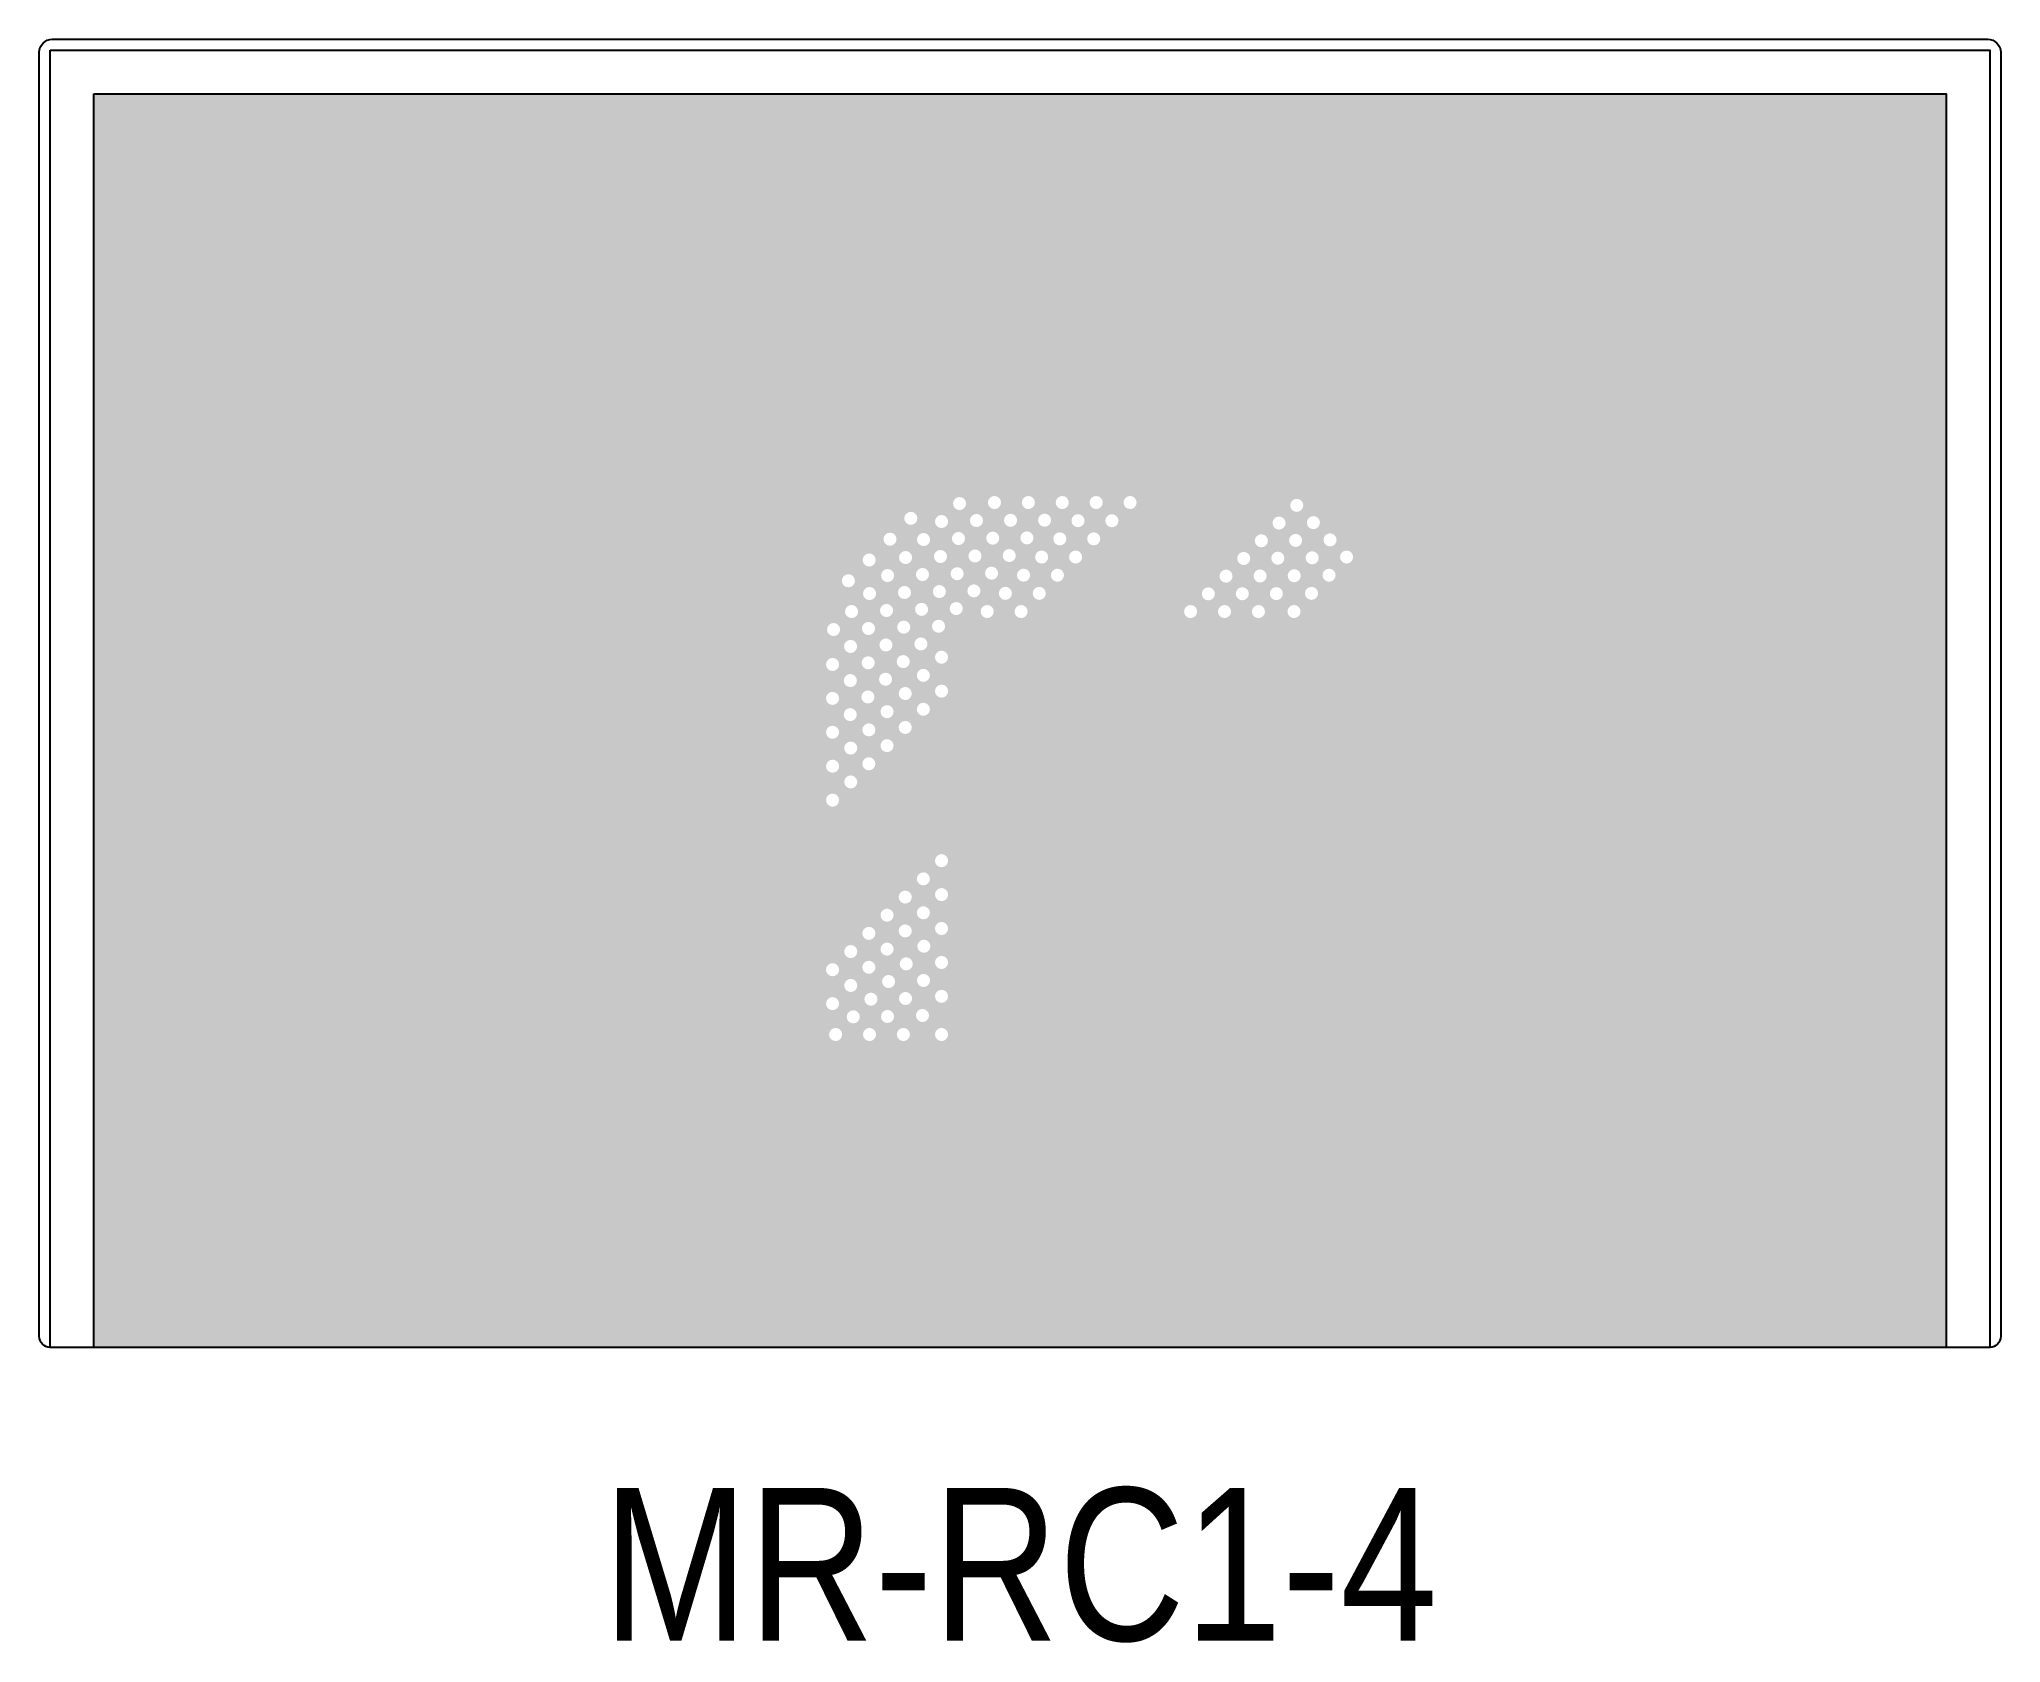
# Model space of a CAD drawing. Header units: millimetres. Extents: x 0 to 45, y -6.8 to 30.
import ezdxf

# ---------------------------------------------------------------- set-up
doc = ezdxf.new("R2010")
doc.units = ezdxf.units.MM
for name, color, linetype in [('L25', 1, 'Continuous'), ('L50', 7, 'Continuous'), ('T35', 3, 'Continuous'), ('T50', 7, 'Continuous')]:
    doc.layers.add(name, color=color, linetype=linetype)
doc.styles.add('T35', font='ARIALN.TTF', dxfattribs={"height": 3.5})

# ---------------------------------------------------------------- blocks, each defined once
blk = doc.blocks.new('MR-RC1-4')
at = {"layer": 'L25'}
h = blk.add_hatch(color=10, dxfattribs=at)
h.dxf.hatch_style = 1
edge = h.paths.add_edge_path()
edge.add_arc((21.93, 24.709), 0.15, 0, 360)
edge = h.paths.add_edge_path()
edge.add_arc((21.361, 24.662), 0.15, 0, 360)
edge = h.paths.add_edge_path()
edge.add_arc((20.796, 24.584), 0.15, 0, 360)
edge = h.paths.add_edge_path()
edge.add_arc((20.237, 24.474), 0.15, 0, 360)
edge = h.paths.add_edge_path()
edge.add_arc((19.684, 24.334), 0.15, 0, 360)
edge = h.paths.add_edge_path()
edge.add_arc((19.139, 24.164), 0.15, 0, 360)
edge = h.paths.add_edge_path()
edge.add_arc((18.605, 23.964), 0.15, 0, 360)
edge = h.paths.add_edge_path()
edge.add_arc((18.083, 23.735), 0.15, 0, 360)
edge = h.paths.add_edge_path()
edge.add_arc((17.574, 23.478), 0.15, 0, 360)
edge = h.paths.add_edge_path()
edge.add_arc((17.08, 23.192), 0.15, 0, 360)
edge = h.paths.add_edge_path()
edge.add_arc((16.602, 22.88), 0.15, 0, 360)
edge = h.paths.add_edge_path()
edge.add_arc((16.143, 22.543), 0.15, 0, 360)
edge = h.paths.add_edge_path()
edge.add_arc((15.703, 22.18), 0.15, 0, 360)
edge = h.paths.add_edge_path()
edge.add_arc((15.283, 21.794), 0.15, 0, 360)
edge = h.paths.add_edge_path()
edge.add_arc((14.885, 21.385), 0.15, 0, 360)
edge = h.paths.add_edge_path()
edge.add_arc((14.511, 20.955), 0.15, 0, 360)
edge = h.paths.add_edge_path()
edge.add_arc((14.16, 20.505), 0.15, 0, 360)
edge = h.paths.add_edge_path()
edge.add_arc((13.835, 20.036), 0.15, 0, 360)
edge = h.paths.add_edge_path()
edge.add_arc((13.537, 19.55), 0.15, 0, 360)
edge = h.paths.add_edge_path()
edge.add_arc((13.265, 19.048), 0.15, 0, 360)
edge = h.paths.add_edge_path()
edge.add_arc((13.022, 18.533), 0.15, 0, 360)
edge = h.paths.add_edge_path()
edge.add_arc((12.807, 18.004), 0.15, 0, 360)
edge = h.paths.add_edge_path()
edge.add_arc((12.622, 17.465), 0.15, 0, 360)
edge = h.paths.add_edge_path()
edge.add_arc((12.467, 16.916), 0.15, 0, 360)
edge = h.paths.add_edge_path()
edge.add_arc((12.342, 16.359), 0.15, 0, 360)
edge = h.paths.add_edge_path()
edge.add_arc((12.248, 15.797), 0.15, 0, 360)
edge = h.paths.add_edge_path()
edge.add_arc((12.185, 15.23), 0.15, 0, 360)
edge = h.paths.add_edge_path()
edge.add_arc((12.154, 14.66), 0.15, 0, 360)
edge = h.paths.add_edge_path()
edge.add_arc((12.154, 14.09), 0.15, 0, 360)
edge = h.paths.add_edge_path()
edge.add_arc((12.185, 13.52), 0.15, 0, 360)
edge = h.paths.add_edge_path()
edge.add_arc((12.248, 12.953), 0.15, 0, 360)
edge = h.paths.add_edge_path()
edge.add_arc((12.342, 12.391), 0.15, 0, 360)
edge = h.paths.add_edge_path()
edge.add_arc((12.467, 11.834), 0.15, 0, 360)
edge = h.paths.add_edge_path()
edge.add_arc((12.622, 11.285), 0.15, 0, 360)
edge = h.paths.add_edge_path()
edge.add_arc((12.807, 10.746), 0.15, 0, 360)
edge = h.paths.add_edge_path()
edge.add_arc((13.022, 10.217), 0.15, 0, 360)
edge = h.paths.add_edge_path()
edge.add_arc((13.265, 9.702), 0.15, 0, 360)
edge = h.paths.add_edge_path()
edge.add_arc((13.537, 9.2), 0.15, 0, 360)
edge = h.paths.add_edge_path()
edge.add_arc((13.835, 8.714), 0.15, 0, 360)
edge = h.paths.add_edge_path()
edge.add_arc((14.16, 8.245), 0.15, 0, 360)
edge = h.paths.add_edge_path()
edge.add_arc((14.511, 7.795), 0.15, 0, 360)
edge = h.paths.add_edge_path()
edge.add_arc((14.885, 7.365), 0.15, 0, 360)
edge = h.paths.add_edge_path()
edge.add_arc((15.283, 6.956), 0.15, 0, 360)
edge = h.paths.add_edge_path()
edge.add_arc((15.703, 6.57), 0.15, 0, 360)
edge = h.paths.add_edge_path()
edge.add_arc((16.143, 6.207), 0.15, 0, 360)
edge = h.paths.add_edge_path()
edge.add_arc((16.602, 5.87), 0.15, 0, 360)
edge = h.paths.add_edge_path()
edge.add_arc((17.08, 5.558), 0.15, 0, 360)
edge = h.paths.add_edge_path()
edge.add_arc((17.574, 5.272), 0.15, 0, 360)
edge = h.paths.add_edge_path()
edge.add_arc((18.083, 5.015), 0.15, 0, 360)
edge = h.paths.add_edge_path()
edge.add_arc((18.605, 4.786), 0.15, 0, 360)
edge = h.paths.add_edge_path()
edge.add_arc((19.139, 4.586), 0.15, 0, 360)
edge = h.paths.add_edge_path()
edge.add_arc((19.684, 4.416), 0.15, 0, 360)
edge = h.paths.add_edge_path()
edge.add_arc((20.237, 4.276), 0.15, 0, 360)
edge = h.paths.add_edge_path()
edge.add_arc((20.796, 4.166), 0.15, 0, 360)
edge = h.paths.add_edge_path()
edge.add_arc((21.361, 4.088), 0.15, 0, 360)
edge = h.paths.add_edge_path()
edge.add_arc((21.93, 4.041), 0.15, 0, 360)
edge = h.paths.add_edge_path()
edge.add_arc((22.5, 4.025), 0.15, 0, 360)
edge = h.paths.add_edge_path()
edge.add_arc((23.07, 4.041), 0.15, 0, 360)
edge = h.paths.add_edge_path()
edge.add_arc((23.639, 4.088), 0.15, 0, 360)
edge = h.paths.add_edge_path()
edge.add_arc((24.204, 4.166), 0.15, 0, 360)
edge = h.paths.add_edge_path()
edge.add_arc((24.763, 4.276), 0.15, 0, 360)
edge = h.paths.add_edge_path()
edge.add_arc((25.316, 4.416), 0.15, 0, 360)
edge = h.paths.add_edge_path()
edge.add_arc((25.861, 4.586), 0.15, 0, 360)
edge = h.paths.add_edge_path()
edge.add_arc((26.395, 4.786), 0.15, 0, 360)
edge = h.paths.add_edge_path()
edge.add_arc((26.917, 5.015), 0.15, 0, 360)
edge = h.paths.add_edge_path()
edge.add_arc((27.426, 5.272), 0.15, 0, 360)
edge = h.paths.add_edge_path()
edge.add_arc((27.92, 5.558), 0.15, 0, 360)
edge = h.paths.add_edge_path()
edge.add_arc((28.398, 5.87), 0.15, 0, 360)
edge = h.paths.add_edge_path()
edge.add_arc((28.857, 6.207), 0.15, 0, 360)
edge = h.paths.add_edge_path()
edge.add_arc((29.297, 6.57), 0.15, 0, 360)
edge = h.paths.add_edge_path()
edge.add_arc((29.717, 6.956), 0.15, 0, 360)
edge = h.paths.add_edge_path()
edge.add_arc((30.115, 7.365), 0.15, 0, 360)
edge = h.paths.add_edge_path()
edge.add_arc((30.489, 7.795), 0.15, 0, 360)
edge = h.paths.add_edge_path()
edge.add_arc((30.84, 8.245), 0.15, 0, 360)
edge = h.paths.add_edge_path()
edge.add_arc((31.165, 8.714), 0.15, 0, 360)
edge = h.paths.add_edge_path()
edge.add_arc((31.463, 9.2), 0.15, 0, 360)
edge = h.paths.add_edge_path()
edge.add_arc((31.735, 9.702), 0.15, 0, 360)
edge = h.paths.add_edge_path()
edge.add_arc((31.978, 10.217), 0.15, 0, 360)
edge = h.paths.add_edge_path()
edge.add_arc((32.193, 10.746), 0.15, 0, 360)
edge = h.paths.add_edge_path()
edge.add_arc((32.378, 11.285), 0.15, 0, 360)
edge = h.paths.add_edge_path()
edge.add_arc((32.533, 11.834), 0.15, 0, 360)
edge = h.paths.add_edge_path()
edge.add_arc((32.658, 12.391), 0.15, 0, 360)
edge = h.paths.add_edge_path()
edge.add_arc((32.752, 12.953), 0.15, 0, 360)
edge = h.paths.add_edge_path()
edge.add_arc((32.815, 13.52), 0.15, 0, 360)
edge = h.paths.add_edge_path()
edge.add_arc((32.846, 14.09), 0.15, 0, 360)
edge = h.paths.add_edge_path()
edge.add_arc((32.846, 14.66), 0.15, 0, 360)
edge = h.paths.add_edge_path()
edge.add_arc((32.815, 15.23), 0.15, 0, 360)
edge = h.paths.add_edge_path()
edge.add_arc((32.752, 15.797), 0.15, 0, 360)
edge = h.paths.add_edge_path()
edge.add_arc((32.658, 16.359), 0.15, 0, 360)
edge = h.paths.add_edge_path()
edge.add_arc((32.533, 16.916), 0.15, 0, 360)
edge = h.paths.add_edge_path()
edge.add_arc((32.378, 17.465), 0.15, 0, 360)
edge = h.paths.add_edge_path()
edge.add_arc((32.193, 18.004), 0.15, 0, 360)
edge = h.paths.add_edge_path()
edge.add_arc((31.978, 18.533), 0.15, 0, 360)
edge = h.paths.add_edge_path()
edge.add_arc((31.735, 19.048), 0.15, 0, 360)
edge = h.paths.add_edge_path()
edge.add_arc((31.463, 19.55), 0.15, 0, 360)
edge = h.paths.add_edge_path()
edge.add_arc((31.165, 20.036), 0.15, 0, 360)
edge = h.paths.add_edge_path()
edge.add_arc((30.84, 20.505), 0.15, 0, 360)
edge = h.paths.add_edge_path()
edge.add_arc((30.489, 20.955), 0.15, 0, 360)
edge = h.paths.add_edge_path()
edge.add_arc((30.115, 21.385), 0.15, 0, 360)
edge = h.paths.add_edge_path()
edge.add_arc((29.717, 21.794), 0.15, 0, 360)
edge = h.paths.add_edge_path()
edge.add_arc((29.297, 22.18), 0.15, 0, 360)
edge = h.paths.add_edge_path()
edge.add_arc((28.857, 22.543), 0.15, 0, 360)
edge = h.paths.add_edge_path()
edge.add_arc((28.398, 22.88), 0.15, 0, 360)
edge = h.paths.add_edge_path()
edge.add_arc((27.92, 23.192), 0.15, 0, 360)
edge = h.paths.add_edge_path()
edge.add_arc((27.426, 23.478), 0.15, 0, 360)
edge = h.paths.add_edge_path()
edge.add_arc((26.917, 23.735), 0.15, 0, 360)
edge = h.paths.add_edge_path()
edge.add_arc((26.395, 23.964), 0.15, 0, 360)
edge = h.paths.add_edge_path()
edge.add_arc((25.861, 24.164), 0.15, 0, 360)
edge = h.paths.add_edge_path()
edge.add_arc((25.316, 24.334), 0.15, 0, 360)
edge = h.paths.add_edge_path()
edge.add_arc((24.763, 24.474), 0.15, 0, 360)
edge = h.paths.add_edge_path()
edge.add_arc((24.204, 24.584), 0.15, 0, 360)
edge = h.paths.add_edge_path()
edge.add_arc((23.639, 24.662), 0.15, 0, 360)
edge = h.paths.add_edge_path()
edge.add_arc((23.07, 24.709), 0.15, 0, 360)
edge = h.paths.add_edge_path()
edge.add_arc((22.5, 24.725), 0.15, 0, 360)
edge = h.paths.add_edge_path()
edge.add_arc((21.923, 25.21), 0.15, 0, 360)
edge = h.paths.add_edge_path()
edge.add_arc((21.347, 25.164), 0.15, 0, 360)
edge = h.paths.add_edge_path()
edge.add_arc((20.774, 25.087), 0.15, 0, 360)
edge = h.paths.add_edge_path()
edge.add_arc((20.206, 24.98), 0.15, 0, 360)
edge = h.paths.add_edge_path()
edge.add_arc((19.645, 24.843), 0.15, 0, 360)
edge = h.paths.add_edge_path()
edge.add_arc((19.092, 24.676), 0.15, 0, 360)
edge = h.paths.add_edge_path()
edge.add_arc((18.549, 24.48), 0.15, 0, 360)
edge = h.paths.add_edge_path()
edge.add_arc((18.017, 24.255), 0.15, 0, 360)
edge = h.paths.add_edge_path()
edge.add_arc((17.497, 24.003), 0.15, 0, 360)
edge = h.paths.add_edge_path()
edge.add_arc((16.992, 23.723), 0.15, 0, 360)
edge = h.paths.add_edge_path()
edge.add_arc((16.502, 23.416), 0.15, 0, 360)
edge = h.paths.add_edge_path()
edge.add_arc((16.029, 23.084), 0.15, 0, 360)
edge = h.paths.add_edge_path()
edge.add_arc((15.575, 22.728), 0.15, 0, 360)
edge = h.paths.add_edge_path()
edge.add_arc((15.14, 22.347), 0.15, 0, 360)
edge = h.paths.add_edge_path()
edge.add_arc((14.726, 21.944), 0.15, 0, 360)
edge = h.paths.add_edge_path()
edge.add_arc((14.335, 21.52), 0.15, 0, 360)
edge = h.paths.add_edge_path()
edge.add_arc((13.966, 21.075), 0.15, 0, 360)
edge = h.paths.add_edge_path()
edge.add_arc((13.621, 20.611), 0.15, 0, 360)
edge = h.paths.add_edge_path()
edge.add_arc((13.302, 20.13), 0.15, 0, 360)
edge = h.paths.add_edge_path()
edge.add_arc((13.009, 19.632), 0.15, 0, 360)
edge = h.paths.add_edge_path()
edge.add_arc((12.742, 19.12), 0.15, 0, 360)
edge = h.paths.add_edge_path()
edge.add_arc((12.504, 18.594), 0.15, 0, 360)
edge = h.paths.add_edge_path()
edge.add_arc((12.293, 18.056), 0.15, 0, 360)
edge = h.paths.add_edge_path()
edge.add_arc((12.112, 17.507), 0.15, 0, 360)
edge = h.paths.add_edge_path()
edge.add_arc((11.96, 16.95), 0.15, 0, 360)
edge = h.paths.add_edge_path()
edge.add_arc((11.838, 16.385), 0.15, 0, 360)
edge = h.paths.add_edge_path()
edge.add_arc((11.746, 15.815), 0.15, 0, 360)
edge = h.paths.add_edge_path()
edge.add_arc((11.685, 15.241), 0.15, 0, 360)
edge = h.paths.add_edge_path()
edge.add_arc((11.654, 14.664), 0.15, 0, 360)
edge = h.paths.add_edge_path()
edge.add_arc((11.654, 14.086), 0.15, 0, 360)
edge = h.paths.add_edge_path()
edge.add_arc((11.685, 13.509), 0.15, 0, 360)
edge = h.paths.add_edge_path()
edge.add_arc((11.746, 12.935), 0.15, 0, 360)
edge = h.paths.add_edge_path()
edge.add_arc((11.838, 12.365), 0.15, 0, 360)
edge = h.paths.add_edge_path()
edge.add_arc((11.96, 11.8), 0.15, 0, 360)
edge = h.paths.add_edge_path()
edge.add_arc((12.112, 11.243), 0.15, 0, 360)
edge = h.paths.add_edge_path()
edge.add_arc((12.293, 10.694), 0.15, 0, 360)
edge = h.paths.add_edge_path()
edge.add_arc((12.504, 10.156), 0.15, 0, 360)
edge = h.paths.add_edge_path()
edge.add_arc((12.742, 9.63), 0.15, 0, 360)
edge = h.paths.add_edge_path()
edge.add_arc((13.009, 9.118), 0.15, 0, 360)
edge = h.paths.add_edge_path()
edge.add_arc((13.302, 8.62), 0.15, 0, 360)
edge = h.paths.add_edge_path()
edge.add_arc((13.621, 8.139), 0.15, 0, 360)
edge = h.paths.add_edge_path()
edge.add_arc((13.966, 7.675), 0.15, 0, 360)
edge = h.paths.add_edge_path()
edge.add_arc((14.335, 7.23), 0.15, 0, 360)
edge = h.paths.add_edge_path()
edge.add_arc((14.726, 6.806), 0.15, 0, 360)
edge = h.paths.add_edge_path()
edge.add_arc((15.14, 6.403), 0.15, 0, 360)
edge = h.paths.add_edge_path()
edge.add_arc((15.575, 6.022), 0.15, 0, 360)
edge = h.paths.add_edge_path()
edge.add_arc((16.029, 5.666), 0.15, 0, 360)
edge = h.paths.add_edge_path()
edge.add_arc((16.502, 5.334), 0.15, 0, 360)
edge = h.paths.add_edge_path()
edge.add_arc((16.992, 5.027), 0.15, 0, 360)
edge = h.paths.add_edge_path()
edge.add_arc((17.497, 4.747), 0.15, 0, 360)
edge = h.paths.add_edge_path()
edge.add_arc((18.017, 4.495), 0.15, 0, 360)
edge = h.paths.add_edge_path()
edge.add_arc((18.549, 4.27), 0.15, 0, 360)
edge = h.paths.add_edge_path()
edge.add_arc((19.092, 4.074), 0.15, 0, 360)
edge = h.paths.add_edge_path()
edge.add_arc((19.645, 3.907), 0.15, 0, 360)
edge = h.paths.add_edge_path()
edge.add_arc((20.206, 3.77), 0.15, 0, 360)
edge = h.paths.add_edge_path()
edge.add_arc((20.774, 3.663), 0.15, 0, 360)
edge = h.paths.add_edge_path()
edge.add_arc((21.347, 3.586), 0.15, 0, 360)
edge = h.paths.add_edge_path()
edge.add_arc((21.923, 3.54), 0.15, 0, 360)
edge = h.paths.add_edge_path()
edge.add_arc((22.5, 3.525), 0.15, 0, 360)
edge = h.paths.add_edge_path()
edge.add_arc((23.077, 3.54), 0.15, 0, 360)
edge = h.paths.add_edge_path()
edge.add_arc((23.653, 3.586), 0.15, 0, 360)
edge = h.paths.add_edge_path()
edge.add_arc((24.226, 3.663), 0.15, 0, 360)
edge = h.paths.add_edge_path()
edge.add_arc((24.794, 3.77), 0.15, 0, 360)
edge = h.paths.add_edge_path()
edge.add_arc((25.355, 3.907), 0.15, 0, 360)
edge = h.paths.add_edge_path()
edge.add_arc((25.908, 4.074), 0.15, 0, 360)
edge = h.paths.add_edge_path()
edge.add_arc((26.451, 4.27), 0.15, 0, 360)
edge = h.paths.add_edge_path()
edge.add_arc((26.983, 4.495), 0.15, 0, 360)
edge = h.paths.add_edge_path()
edge.add_arc((27.503, 4.747), 0.15, 0, 360)
edge = h.paths.add_edge_path()
edge.add_arc((28.008, 5.027), 0.15, 0, 360)
edge = h.paths.add_edge_path()
edge.add_arc((28.498, 5.334), 0.15, 0, 360)
edge = h.paths.add_edge_path()
edge.add_arc((28.971, 5.666), 0.15, 0, 360)
edge = h.paths.add_edge_path()
edge.add_arc((29.425, 6.022), 0.15, 0, 360)
edge = h.paths.add_edge_path()
edge.add_arc((29.86, 6.403), 0.15, 0, 360)
edge = h.paths.add_edge_path()
edge.add_arc((30.274, 6.806), 0.15, 0, 360)
edge = h.paths.add_edge_path()
edge.add_arc((30.665, 7.23), 0.15, 0, 360)
edge = h.paths.add_edge_path()
edge.add_arc((31.034, 7.675), 0.15, 0, 360)
edge = h.paths.add_edge_path()
edge.add_arc((31.379, 8.139), 0.15, 0, 360)
edge = h.paths.add_edge_path()
edge.add_arc((31.698, 8.62), 0.15, 0, 360)
edge = h.paths.add_edge_path()
edge.add_arc((31.991, 9.118), 0.15, 0, 360)
edge = h.paths.add_edge_path()
edge.add_arc((32.258, 9.63), 0.15, 0, 360)
edge = h.paths.add_edge_path()
edge.add_arc((32.496, 10.156), 0.15, 0, 360)
edge = h.paths.add_edge_path()
edge.add_arc((32.707, 10.694), 0.15, 0, 360)
edge = h.paths.add_edge_path()
edge.add_arc((32.888, 11.243), 0.15, 0, 360)
edge = h.paths.add_edge_path()
edge.add_arc((33.04, 11.8), 0.15, 0, 360)
edge = h.paths.add_edge_path()
edge.add_arc((33.162, 12.365), 0.15, 0, 360)
edge = h.paths.add_edge_path()
edge.add_arc((33.254, 12.935), 0.15, 0, 360)
edge = h.paths.add_edge_path()
edge.add_arc((33.315, 13.509), 0.15, 0, 360)
edge = h.paths.add_edge_path()
edge.add_arc((33.346, 14.086), 0.15, 0, 360)
edge = h.paths.add_edge_path()
edge.add_arc((33.346, 14.664), 0.15, 0, 360)
edge = h.paths.add_edge_path()
edge.add_arc((33.315, 15.241), 0.15, 0, 360)
edge = h.paths.add_edge_path()
edge.add_arc((33.254, 15.815), 0.15, 0, 360)
edge = h.paths.add_edge_path()
edge.add_arc((33.162, 16.385), 0.15, 0, 360)
edge = h.paths.add_edge_path()
edge.add_arc((33.04, 16.95), 0.15, 0, 360)
edge = h.paths.add_edge_path()
edge.add_arc((32.888, 17.507), 0.15, 0, 360)
edge = h.paths.add_edge_path()
edge.add_arc((32.707, 18.056), 0.15, 0, 360)
edge = h.paths.add_edge_path()
edge.add_arc((32.496, 18.594), 0.15, 0, 360)
edge = h.paths.add_edge_path()
edge.add_arc((32.258, 19.12), 0.15, 0, 360)
edge = h.paths.add_edge_path()
edge.add_arc((31.991, 19.632), 0.15, 0, 360)
edge = h.paths.add_edge_path()
edge.add_arc((31.698, 20.13), 0.15, 0, 360)
edge = h.paths.add_edge_path()
edge.add_arc((31.379, 20.611), 0.15, 0, 360)
edge = h.paths.add_edge_path()
edge.add_arc((31.034, 21.075), 0.15, 0, 360)
edge = h.paths.add_edge_path()
edge.add_arc((30.665, 21.52), 0.15, 0, 360)
edge = h.paths.add_edge_path()
edge.add_arc((30.274, 21.944), 0.15, 0, 360)
edge = h.paths.add_edge_path()
edge.add_arc((29.86, 22.347), 0.15, 0, 360)
edge = h.paths.add_edge_path()
edge.add_arc((29.425, 22.728), 0.15, 0, 360)
edge = h.paths.add_edge_path()
edge.add_arc((28.971, 23.084), 0.15, 0, 360)
edge = h.paths.add_edge_path()
edge.add_arc((28.498, 23.416), 0.15, 0, 360)
edge = h.paths.add_edge_path()
edge.add_arc((28.008, 23.723), 0.15, 0, 360)
edge = h.paths.add_edge_path()
edge.add_arc((27.503, 24.003), 0.15, 0, 360)
edge = h.paths.add_edge_path()
edge.add_arc((26.983, 24.255), 0.15, 0, 360)
edge = h.paths.add_edge_path()
edge.add_arc((26.451, 24.48), 0.15, 0, 360)
edge = h.paths.add_edge_path()
edge.add_arc((25.908, 24.676), 0.15, 0, 360)
edge = h.paths.add_edge_path()
edge.add_arc((25.355, 24.843), 0.15, 0, 360)
edge = h.paths.add_edge_path()
edge.add_arc((24.794, 24.98), 0.15, 0, 360)
edge = h.paths.add_edge_path()
edge.add_arc((24.226, 25.087), 0.15, 0, 360)
edge = h.paths.add_edge_path()
edge.add_arc((23.653, 25.164), 0.15, 0, 360)
edge = h.paths.add_edge_path()
edge.add_arc((23.077, 25.21), 0.15, 0, 360)
edge = h.paths.add_edge_path()
edge.add_arc((22.5, 25.225), 0.15, 0, 360)
h = blk.add_hatch(color=10, dxfattribs=at)
h.dxf.hatch_style = 1
edge = h.paths.add_edge_path()
edge.add_arc((21.924, 23.707), 0.15, 0, 360)
edge = h.paths.add_edge_path()
edge.add_arc((21.351, 23.654), 0.15, 0, 360)
edge = h.paths.add_edge_path()
edge.add_arc((20.782, 23.566), 0.15, 0, 360)
edge = h.paths.add_edge_path()
edge.add_arc((20.219, 23.443), 0.15, 0, 360)
edge = h.paths.add_edge_path()
edge.add_arc((19.666, 23.285), 0.15, 0, 360)
edge = h.paths.add_edge_path()
edge.add_arc((19.122, 23.094), 0.15, 0, 360)
edge = h.paths.add_edge_path()
edge.add_arc((18.592, 22.869), 0.15, 0, 360)
edge = h.paths.add_edge_path()
edge.add_arc((18.077, 22.612), 0.15, 0, 360)
edge = h.paths.add_edge_path()
edge.add_arc((17.578, 22.325), 0.15, 0, 360)
edge = h.paths.add_edge_path()
edge.add_arc((17.098, 22.006), 0.15, 0, 360)
edge = h.paths.add_edge_path()
edge.add_arc((16.638, 21.659), 0.15, 0, 360)
edge = h.paths.add_edge_path()
edge.add_arc((16.201, 21.285), 0.15, 0, 360)
edge = h.paths.add_edge_path()
edge.add_arc((15.788, 20.884), 0.15, 0, 360)
edge = h.paths.add_edge_path()
edge.add_arc((15.4, 20.458), 0.15, 0, 360)
edge = h.paths.add_edge_path()
edge.add_arc((15.039, 20.01), 0.15, 0, 360)
edge = h.paths.add_edge_path()
edge.add_arc((14.706, 19.54), 0.15, 0, 360)
edge = h.paths.add_edge_path()
edge.add_arc((14.403, 19.05), 0.15, 0, 360)
edge = h.paths.add_edge_path()
edge.add_arc((14.13, 18.543), 0.15, 0, 360)
edge = h.paths.add_edge_path()
edge.add_arc((13.89, 18.019), 0.15, 0, 360)
edge = h.paths.add_edge_path()
edge.add_arc((13.682, 17.483), 0.15, 0, 360)
edge = h.paths.add_edge_path()
edge.add_arc((13.507, 16.934), 0.15, 0, 360)
edge = h.paths.add_edge_path()
edge.add_arc((13.366, 16.375), 0.15, 0, 360)
edge = h.paths.add_edge_path()
edge.add_arc((13.261, 15.809), 0.15, 0, 360)
edge = h.paths.add_edge_path()
edge.add_arc((13.19, 15.238), 0.15, 0, 360)
edge = h.paths.add_edge_path()
edge.add_arc((13.154, 14.663), 0.15, 0, 360)
edge = h.paths.add_edge_path()
edge.add_arc((13.154, 14.087), 0.15, 0, 360)
edge = h.paths.add_edge_path()
edge.add_arc((13.19, 13.512), 0.15, 0, 360)
edge = h.paths.add_edge_path()
edge.add_arc((13.261, 12.941), 0.15, 0, 360)
edge = h.paths.add_edge_path()
edge.add_arc((13.366, 12.375), 0.15, 0, 360)
edge = h.paths.add_edge_path()
edge.add_arc((13.507, 11.816), 0.15, 0, 360)
edge = h.paths.add_edge_path()
edge.add_arc((13.682, 11.267), 0.15, 0, 360)
edge = h.paths.add_edge_path()
edge.add_arc((13.89, 10.731), 0.15, 0, 360)
edge = h.paths.add_edge_path()
edge.add_arc((14.13, 10.207), 0.15, 0, 360)
edge = h.paths.add_edge_path()
edge.add_arc((14.403, 9.7), 0.15, 0, 360)
edge = h.paths.add_edge_path()
edge.add_arc((14.706, 9.21), 0.15, 0, 360)
edge = h.paths.add_edge_path()
edge.add_arc((15.039, 8.74), 0.15, 0, 360)
edge = h.paths.add_edge_path()
edge.add_arc((15.4, 8.292), 0.15, 0, 360)
edge = h.paths.add_edge_path()
edge.add_arc((15.788, 7.866), 0.15, 0, 360)
edge = h.paths.add_edge_path()
edge.add_arc((16.201, 7.465), 0.15, 0, 360)
edge = h.paths.add_edge_path()
edge.add_arc((16.638, 7.091), 0.15, 0, 360)
edge = h.paths.add_edge_path()
edge.add_arc((17.098, 6.744), 0.15, 0, 360)
edge = h.paths.add_edge_path()
edge.add_arc((17.578, 6.425), 0.15, 0, 360)
edge = h.paths.add_edge_path()
edge.add_arc((18.077, 6.138), 0.15, 0, 360)
edge = h.paths.add_edge_path()
edge.add_arc((18.592, 5.881), 0.15, 0, 360)
edge = h.paths.add_edge_path()
edge.add_arc((19.122, 5.656), 0.15, 0, 360)
edge = h.paths.add_edge_path()
edge.add_arc((19.666, 5.465), 0.15, 0, 360)
edge = h.paths.add_edge_path()
edge.add_arc((20.219, 5.307), 0.15, 0, 360)
edge = h.paths.add_edge_path()
edge.add_arc((20.782, 5.184), 0.15, 0, 360)
edge = h.paths.add_edge_path()
edge.add_arc((21.351, 5.096), 0.15, 0, 360)
edge = h.paths.add_edge_path()
edge.add_arc((21.924, 5.043), 0.15, 0, 360)
edge = h.paths.add_edge_path()
edge.add_arc((22.5, 5.025), 0.15, 0, 360)
edge = h.paths.add_edge_path()
edge.add_arc((23.076, 5.043), 0.15, 0, 360)
edge = h.paths.add_edge_path()
edge.add_arc((23.649, 5.096), 0.15, 0, 360)
edge = h.paths.add_edge_path()
edge.add_arc((24.218, 5.184), 0.15, 0, 360)
edge = h.paths.add_edge_path()
edge.add_arc((24.781, 5.307), 0.15, 0, 360)
edge = h.paths.add_edge_path()
edge.add_arc((25.334, 5.465), 0.15, 0, 360)
edge = h.paths.add_edge_path()
edge.add_arc((25.878, 5.656), 0.15, 0, 360)
edge = h.paths.add_edge_path()
edge.add_arc((26.408, 5.881), 0.15, 0, 360)
edge = h.paths.add_edge_path()
edge.add_arc((26.923, 6.138), 0.15, 0, 360)
edge = h.paths.add_edge_path()
edge.add_arc((27.422, 6.425), 0.15, 0, 360)
edge = h.paths.add_edge_path()
edge.add_arc((27.902, 6.744), 0.15, 0, 360)
edge = h.paths.add_edge_path()
edge.add_arc((28.362, 7.091), 0.15, 0, 360)
edge = h.paths.add_edge_path()
edge.add_arc((28.799, 7.465), 0.15, 0, 360)
edge = h.paths.add_edge_path()
edge.add_arc((29.212, 7.866), 0.15, 0, 360)
edge = h.paths.add_edge_path()
edge.add_arc((29.6, 8.292), 0.15, 0, 360)
edge = h.paths.add_edge_path()
edge.add_arc((29.961, 8.74), 0.15, 0, 360)
edge = h.paths.add_edge_path()
edge.add_arc((30.294, 9.21), 0.15, 0, 360)
edge = h.paths.add_edge_path()
edge.add_arc((30.597, 9.7), 0.15, 0, 360)
edge = h.paths.add_edge_path()
edge.add_arc((30.87, 10.207), 0.15, 0, 360)
edge = h.paths.add_edge_path()
edge.add_arc((31.11, 10.731), 0.15, 0, 360)
edge = h.paths.add_edge_path()
edge.add_arc((31.318, 11.267), 0.15, 0, 360)
edge = h.paths.add_edge_path()
edge.add_arc((31.493, 11.816), 0.15, 0, 360)
edge = h.paths.add_edge_path()
edge.add_arc((31.634, 12.375), 0.15, 0, 360)
edge = h.paths.add_edge_path()
edge.add_arc((31.739, 12.941), 0.15, 0, 360)
edge = h.paths.add_edge_path()
edge.add_arc((31.81, 13.512), 0.15, 0, 360)
edge = h.paths.add_edge_path()
edge.add_arc((31.846, 14.087), 0.15, 0, 360)
edge = h.paths.add_edge_path()
edge.add_arc((31.846, 14.663), 0.15, 0, 360)
edge = h.paths.add_edge_path()
edge.add_arc((31.81, 15.238), 0.15, 0, 360)
edge = h.paths.add_edge_path()
edge.add_arc((31.739, 15.809), 0.15, 0, 360)
edge = h.paths.add_edge_path()
edge.add_arc((31.634, 16.375), 0.15, 0, 360)
edge = h.paths.add_edge_path()
edge.add_arc((31.493, 16.934), 0.15, 0, 360)
edge = h.paths.add_edge_path()
edge.add_arc((31.318, 17.483), 0.15, 0, 360)
edge = h.paths.add_edge_path()
edge.add_arc((31.11, 18.019), 0.15, 0, 360)
edge = h.paths.add_edge_path()
edge.add_arc((30.87, 18.543), 0.15, 0, 360)
edge = h.paths.add_edge_path()
edge.add_arc((30.597, 19.05), 0.15, 0, 360)
edge = h.paths.add_edge_path()
edge.add_arc((30.294, 19.54), 0.15, 0, 360)
edge = h.paths.add_edge_path()
edge.add_arc((29.961, 20.01), 0.15, 0, 360)
edge = h.paths.add_edge_path()
edge.add_arc((29.6, 20.458), 0.15, 0, 360)
edge = h.paths.add_edge_path()
edge.add_arc((29.212, 20.884), 0.15, 0, 360)
edge = h.paths.add_edge_path()
edge.add_arc((28.799, 21.285), 0.15, 0, 360)
edge = h.paths.add_edge_path()
edge.add_arc((28.362, 21.659), 0.15, 0, 360)
edge = h.paths.add_edge_path()
edge.add_arc((27.902, 22.006), 0.15, 0, 360)
edge = h.paths.add_edge_path()
edge.add_arc((27.422, 22.325), 0.15, 0, 360)
edge = h.paths.add_edge_path()
edge.add_arc((26.923, 22.612), 0.15, 0, 360)
edge = h.paths.add_edge_path()
edge.add_arc((26.408, 22.869), 0.15, 0, 360)
edge = h.paths.add_edge_path()
edge.add_arc((25.878, 23.094), 0.15, 0, 360)
edge = h.paths.add_edge_path()
edge.add_arc((25.334, 23.285), 0.15, 0, 360)
edge = h.paths.add_edge_path()
edge.add_arc((24.781, 23.443), 0.15, 0, 360)
edge = h.paths.add_edge_path()
edge.add_arc((24.218, 23.566), 0.15, 0, 360)
edge = h.paths.add_edge_path()
edge.add_arc((23.649, 23.654), 0.15, 0, 360)
edge = h.paths.add_edge_path()
edge.add_arc((23.076, 23.707), 0.15, 0, 360)
edge = h.paths.add_edge_path()
edge.add_arc((22.5, 23.725), 0.15, 0, 360)
edge = h.paths.add_edge_path()
edge.add_arc((21.916, 24.208), 0.15, 0, 360)
edge = h.paths.add_edge_path()
edge.add_arc((21.335, 24.156), 0.15, 0, 360)
edge = h.paths.add_edge_path()
edge.add_arc((20.758, 24.07), 0.15, 0, 360)
edge = h.paths.add_edge_path()
edge.add_arc((20.186, 23.949), 0.15, 0, 360)
edge = h.paths.add_edge_path()
edge.add_arc((19.623, 23.796), 0.15, 0, 360)
edge = h.paths.add_edge_path()
edge.add_arc((19.07, 23.609), 0.15, 0, 360)
edge = h.paths.add_edge_path()
edge.add_arc((18.529, 23.389), 0.15, 0, 360)
edge = h.paths.add_edge_path()
edge.add_arc((18.002, 23.138), 0.15, 0, 360)
edge = h.paths.add_edge_path()
edge.add_arc((17.491, 22.856), 0.15, 0, 360)
edge = h.paths.add_edge_path()
edge.add_arc((16.997, 22.545), 0.15, 0, 360)
edge = h.paths.add_edge_path()
edge.add_arc((16.523, 22.204), 0.15, 0, 360)
edge = h.paths.add_edge_path()
edge.add_arc((16.07, 21.836), 0.15, 0, 360)
edge = h.paths.add_edge_path()
edge.add_arc((15.639, 21.442), 0.15, 0, 360)
edge = h.paths.add_edge_path()
edge.add_arc((15.232, 21.024), 0.15, 0, 360)
edge = h.paths.add_edge_path()
edge.add_arc((14.851, 20.581), 0.15, 0, 360)
edge = h.paths.add_edge_path()
edge.add_arc((14.497, 20.117), 0.15, 0, 360)
edge = h.paths.add_edge_path()
edge.add_arc((14.171, 19.633), 0.15, 0, 360)
edge = h.paths.add_edge_path()
edge.add_arc((13.874, 19.131), 0.15, 0, 360)
edge = h.paths.add_edge_path()
edge.add_arc((13.607, 18.611), 0.15, 0, 360)
edge = h.paths.add_edge_path()
edge.add_arc((13.372, 18.077), 0.15, 0, 360)
edge = h.paths.add_edge_path()
edge.add_arc((13.169, 17.53), 0.15, 0, 360)
edge = h.paths.add_edge_path()
edge.add_arc((12.998, 16.971), 0.15, 0, 360)
edge = h.paths.add_edge_path()
edge.add_arc((12.861, 16.404), 0.15, 0, 360)
edge = h.paths.add_edge_path()
edge.add_arc((12.758, 15.829), 0.15, 0, 360)
edge = h.paths.add_edge_path()
edge.add_arc((12.689, 15.25), 0.15, 0, 360)
edge = h.paths.add_edge_path()
edge.add_arc((12.654, 14.667), 0.15, 0, 360)
edge = h.paths.add_edge_path()
edge.add_arc((12.654, 14.083), 0.15, 0, 360)
edge = h.paths.add_edge_path()
edge.add_arc((12.689, 13.5), 0.15, 0, 360)
edge = h.paths.add_edge_path()
edge.add_arc((12.758, 12.921), 0.15, 0, 360)
edge = h.paths.add_edge_path()
edge.add_arc((12.861, 12.346), 0.15, 0, 360)
edge = h.paths.add_edge_path()
edge.add_arc((12.998, 11.779), 0.15, 0, 360)
edge = h.paths.add_edge_path()
edge.add_arc((13.169, 11.22), 0.15, 0, 360)
edge = h.paths.add_edge_path()
edge.add_arc((13.372, 10.673), 0.15, 0, 360)
edge = h.paths.add_edge_path()
edge.add_arc((13.607, 10.139), 0.15, 0, 360)
edge = h.paths.add_edge_path()
edge.add_arc((13.874, 9.619), 0.15, 0, 360)
edge = h.paths.add_edge_path()
edge.add_arc((14.171, 9.117), 0.15, 0, 360)
edge = h.paths.add_edge_path()
edge.add_arc((14.497, 8.633), 0.15, 0, 360)
edge = h.paths.add_edge_path()
edge.add_arc((14.851, 8.169), 0.15, 0, 360)
edge = h.paths.add_edge_path()
edge.add_arc((15.232, 7.726), 0.15, 0, 360)
edge = h.paths.add_edge_path()
edge.add_arc((15.639, 7.308), 0.15, 0, 360)
edge = h.paths.add_edge_path()
edge.add_arc((16.07, 6.914), 0.15, 0, 360)
edge = h.paths.add_edge_path()
edge.add_arc((16.523, 6.546), 0.15, 0, 360)
edge = h.paths.add_edge_path()
edge.add_arc((16.997, 6.205), 0.15, 0, 360)
edge = h.paths.add_edge_path()
edge.add_arc((17.491, 5.894), 0.15, 0, 360)
edge = h.paths.add_edge_path()
edge.add_arc((18.002, 5.612), 0.15, 0, 360)
edge = h.paths.add_edge_path()
edge.add_arc((18.529, 5.361), 0.15, 0, 360)
edge = h.paths.add_edge_path()
edge.add_arc((19.07, 5.141), 0.15, 0, 360)
edge = h.paths.add_edge_path()
edge.add_arc((19.623, 4.954), 0.15, 0, 360)
edge = h.paths.add_edge_path()
edge.add_arc((20.186, 4.801), 0.15, 0, 360)
edge = h.paths.add_edge_path()
edge.add_arc((20.758, 4.68), 0.15, 0, 360)
edge = h.paths.add_edge_path()
edge.add_arc((21.335, 4.594), 0.15, 0, 360)
edge = h.paths.add_edge_path()
edge.add_arc((21.916, 4.542), 0.15, 0, 360)
edge = h.paths.add_edge_path()
edge.add_arc((22.5, 4.525), 0.15, 0, 360)
edge = h.paths.add_edge_path()
edge.add_arc((23.084, 4.542), 0.15, 0, 360)
edge = h.paths.add_edge_path()
edge.add_arc((23.665, 4.594), 0.15, 0, 360)
edge = h.paths.add_edge_path()
edge.add_arc((24.242, 4.68), 0.15, 0, 360)
edge = h.paths.add_edge_path()
edge.add_arc((24.814, 4.801), 0.15, 0, 360)
edge = h.paths.add_edge_path()
edge.add_arc((25.377, 4.954), 0.15, 0, 360)
edge = h.paths.add_edge_path()
edge.add_arc((25.93, 5.141), 0.15, 0, 360)
edge = h.paths.add_edge_path()
edge.add_arc((26.471, 5.361), 0.15, 0, 360)
edge = h.paths.add_edge_path()
edge.add_arc((26.998, 5.612), 0.15, 0, 360)
edge = h.paths.add_edge_path()
edge.add_arc((27.509, 5.894), 0.15, 0, 360)
edge = h.paths.add_edge_path()
edge.add_arc((28.003, 6.205), 0.15, 0, 360)
edge = h.paths.add_edge_path()
edge.add_arc((28.477, 6.546), 0.15, 0, 360)
edge = h.paths.add_edge_path()
edge.add_arc((28.93, 6.914), 0.15, 0, 360)
edge = h.paths.add_edge_path()
edge.add_arc((29.361, 7.308), 0.15, 0, 360)
edge = h.paths.add_edge_path()
edge.add_arc((29.768, 7.726), 0.15, 0, 360)
edge = h.paths.add_edge_path()
edge.add_arc((30.149, 8.169), 0.15, 0, 360)
edge = h.paths.add_edge_path()
edge.add_arc((30.503, 8.633), 0.15, 0, 360)
edge = h.paths.add_edge_path()
edge.add_arc((30.829, 9.117), 0.15, 0, 360)
edge = h.paths.add_edge_path()
edge.add_arc((31.126, 9.619), 0.15, 0, 360)
edge = h.paths.add_edge_path()
edge.add_arc((31.393, 10.139), 0.15, 0, 360)
edge = h.paths.add_edge_path()
edge.add_arc((31.628, 10.673), 0.15, 0, 360)
edge = h.paths.add_edge_path()
edge.add_arc((31.831, 11.22), 0.15, 0, 360)
edge = h.paths.add_edge_path()
edge.add_arc((32.002, 11.779), 0.15, 0, 360)
edge = h.paths.add_edge_path()
edge.add_arc((32.139, 12.346), 0.15, 0, 360)
edge = h.paths.add_edge_path()
edge.add_arc((32.242, 12.921), 0.15, 0, 360)
edge = h.paths.add_edge_path()
edge.add_arc((32.311, 13.5), 0.15, 0, 360)
edge = h.paths.add_edge_path()
edge.add_arc((32.346, 14.083), 0.15, 0, 360)
edge = h.paths.add_edge_path()
edge.add_arc((32.346, 14.667), 0.15, 0, 360)
edge = h.paths.add_edge_path()
edge.add_arc((32.311, 15.25), 0.15, 0, 360)
edge = h.paths.add_edge_path()
edge.add_arc((32.242, 15.829), 0.15, 0, 360)
edge = h.paths.add_edge_path()
edge.add_arc((32.139, 16.404), 0.15, 0, 360)
edge = h.paths.add_edge_path()
edge.add_arc((32.002, 16.971), 0.15, 0, 360)
edge = h.paths.add_edge_path()
edge.add_arc((31.831, 17.53), 0.15, 0, 360)
edge = h.paths.add_edge_path()
edge.add_arc((31.628, 18.077), 0.15, 0, 360)
edge = h.paths.add_edge_path()
edge.add_arc((31.393, 18.611), 0.15, 0, 360)
edge = h.paths.add_edge_path()
edge.add_arc((31.126, 19.131), 0.15, 0, 360)
edge = h.paths.add_edge_path()
edge.add_arc((30.829, 19.633), 0.15, 0, 360)
edge = h.paths.add_edge_path()
edge.add_arc((30.503, 20.117), 0.15, 0, 360)
edge = h.paths.add_edge_path()
edge.add_arc((30.149, 20.581), 0.15, 0, 360)
edge = h.paths.add_edge_path()
edge.add_arc((29.768, 21.024), 0.15, 0, 360)
edge = h.paths.add_edge_path()
edge.add_arc((29.361, 21.442), 0.15, 0, 360)
edge = h.paths.add_edge_path()
edge.add_arc((28.93, 21.836), 0.15, 0, 360)
edge = h.paths.add_edge_path()
edge.add_arc((28.477, 22.204), 0.15, 0, 360)
edge = h.paths.add_edge_path()
edge.add_arc((28.003, 22.545), 0.15, 0, 360)
edge = h.paths.add_edge_path()
edge.add_arc((27.509, 22.856), 0.15, 0, 360)
edge = h.paths.add_edge_path()
edge.add_arc((26.998, 23.138), 0.15, 0, 360)
edge = h.paths.add_edge_path()
edge.add_arc((26.471, 23.389), 0.15, 0, 360)
edge = h.paths.add_edge_path()
edge.add_arc((25.93, 23.609), 0.15, 0, 360)
edge = h.paths.add_edge_path()
edge.add_arc((25.377, 23.796), 0.15, 0, 360)
edge = h.paths.add_edge_path()
edge.add_arc((24.814, 23.949), 0.15, 0, 360)
edge = h.paths.add_edge_path()
edge.add_arc((24.242, 24.07), 0.15, 0, 360)
edge = h.paths.add_edge_path()
edge.add_arc((23.665, 24.156), 0.15, 0, 360)
edge = h.paths.add_edge_path()
edge.add_arc((23.084, 24.208), 0.15, 0, 360)
edge = h.paths.add_edge_path()
edge.add_arc((22.5, 24.225), 0.15, 0, 360)
h = blk.add_hatch(color=10, dxfattribs=at)
h.dxf.hatch_style = 1
edge = h.paths.add_edge_path()
edge.add_arc((28.951, 20.19), 0.15, 0, 360)
edge = h.paths.add_edge_path()
edge.add_arc((28.543, 19.781), 0.15, 0, 360)
edge = h.paths.add_edge_path()
edge.add_arc((28.134, 19.373), 0.15, 0, 360)
edge = h.paths.add_edge_path()
edge.add_arc((27.726, 18.965), 0.15, 0, 360)
edge = h.paths.add_edge_path()
edge.add_arc((27.318, 18.556), 0.15, 0, 360)
edge = h.paths.add_edge_path()
edge.add_arc((26.909, 18.148), 0.15, 0, 360)
edge = h.paths.add_edge_path()
edge.add_arc((26.501, 17.74), 0.15, 0, 360)
edge = h.paths.add_edge_path()
edge.add_arc((26.093, 17.331), 0.15, 0, 360)
edge = h.paths.add_edge_path()
edge.add_arc((25.684, 16.923), 0.15, 0, 360)
edge = h.paths.add_edge_path()
edge.add_arc((25.276, 16.515), 0.15, 0, 360)
edge = h.paths.add_edge_path()
edge.add_arc((24.868, 16.106), 0.15, 0, 360)
edge = h.paths.add_edge_path()
edge.add_arc((24.459, 15.698), 0.15, 0, 360)
edge = h.paths.add_edge_path()
edge.add_arc((24.051, 15.29), 0.15, 0, 360)
edge = h.paths.add_edge_path()
edge.add_arc((23.643, 14.881), 0.15, 0, 360)
edge = h.paths.add_edge_path()
edge.add_arc((23.234, 14.473), 0.15, 0, 360)
edge = h.paths.add_edge_path()
edge.add_arc((22.826, 14.065), 0.15, 0, 360)
edge = h.paths.add_edge_path()
edge.add_arc((22.418, 13.656), 0.15, 0, 360)
edge = h.paths.add_edge_path()
edge.add_arc((22.01, 13.248), 0.15, 0, 360)
edge = h.paths.add_edge_path()
edge.add_arc((21.601, 12.84), 0.15, 0, 360)
edge = h.paths.add_edge_path()
edge.add_arc((21.193, 12.432), 0.15, 0, 360)
edge = h.paths.add_edge_path()
edge.add_arc((20.785, 12.023), 0.15, 0, 360)
edge = h.paths.add_edge_path()
edge.add_arc((20.376, 11.615), 0.15, 0, 360)
edge = h.paths.add_edge_path()
edge.add_arc((19.968, 11.207), 0.15, 0, 360)
edge = h.paths.add_edge_path()
edge.add_arc((19.56, 10.798), 0.15, 0, 360)
edge = h.paths.add_edge_path()
edge.add_arc((19.151, 10.39), 0.15, 0, 360)
edge = h.paths.add_edge_path()
edge.add_arc((18.743, 9.982), 0.15, 0, 360)
edge = h.paths.add_edge_path()
edge.add_arc((18.335, 9.573), 0.15, 0, 360)
edge = h.paths.add_edge_path()
edge.add_arc((17.926, 9.165), 0.15, 0, 360)
edge = h.paths.add_edge_path()
edge.add_arc((17.518, 8.757), 0.15, 0, 360)
edge = h.paths.add_edge_path()
edge.add_arc((17.11, 8.348), 0.15, 0, 360)
edge = h.paths.add_edge_path()
edge.add_arc((16.701, 7.94), 0.15, 0, 360)
edge = h.paths.add_edge_path()
edge.add_arc((28.562, 20.578), 0.15, 0, 360)
edge = h.paths.add_edge_path()
edge.add_arc((28.154, 20.17), 0.15, 0, 360)
edge = h.paths.add_edge_path()
edge.add_arc((27.745, 19.762), 0.15, 0, 360)
edge = h.paths.add_edge_path()
edge.add_arc((27.337, 19.353), 0.15, 0, 360)
edge = h.paths.add_edge_path()
edge.add_arc((26.929, 18.945), 0.15, 0, 360)
edge = h.paths.add_edge_path()
edge.add_arc((26.52, 18.537), 0.15, 0, 360)
edge = h.paths.add_edge_path()
edge.add_arc((26.112, 18.129), 0.15, 0, 360)
edge = h.paths.add_edge_path()
edge.add_arc((25.704, 17.72), 0.15, 0, 360)
edge = h.paths.add_edge_path()
edge.add_arc((25.295, 17.312), 0.15, 0, 360)
edge = h.paths.add_edge_path()
edge.add_arc((24.887, 16.904), 0.15, 0, 360)
edge = h.paths.add_edge_path()
edge.add_arc((24.479, 16.495), 0.15, 0, 360)
edge = h.paths.add_edge_path()
edge.add_arc((24.071, 16.087), 0.15, 0, 360)
edge = h.paths.add_edge_path()
edge.add_arc((23.662, 15.679), 0.15, 0, 360)
edge = h.paths.add_edge_path()
edge.add_arc((23.254, 15.27), 0.15, 0, 360)
edge = h.paths.add_edge_path()
edge.add_arc((22.846, 14.862), 0.15, 0, 360)
edge = h.paths.add_edge_path()
edge.add_arc((22.437, 14.454), 0.15, 0, 360)
edge = h.paths.add_edge_path()
edge.add_arc((22.029, 14.045), 0.15, 0, 360)
edge = h.paths.add_edge_path()
edge.add_arc((21.621, 13.637), 0.15, 0, 360)
edge = h.paths.add_edge_path()
edge.add_arc((21.212, 13.229), 0.15, 0, 360)
edge = h.paths.add_edge_path()
edge.add_arc((20.804, 12.82), 0.15, 0, 360)
edge = h.paths.add_edge_path()
edge.add_arc((20.396, 12.412), 0.15, 0, 360)
edge = h.paths.add_edge_path()
edge.add_arc((19.987, 12.004), 0.15, 0, 360)
edge = h.paths.add_edge_path()
edge.add_arc((19.579, 11.595), 0.15, 0, 360)
edge = h.paths.add_edge_path()
edge.add_arc((19.171, 11.187), 0.15, 0, 360)
edge = h.paths.add_edge_path()
edge.add_arc((18.762, 10.779), 0.15, 0, 360)
edge = h.paths.add_edge_path()
edge.add_arc((18.354, 10.371), 0.15, 0, 360)
edge = h.paths.add_edge_path()
edge.add_arc((17.946, 9.962), 0.15, 0, 360)
edge = h.paths.add_edge_path()
edge.add_arc((17.537, 9.554), 0.15, 0, 360)
edge = h.paths.add_edge_path()
edge.add_arc((17.129, 9.146), 0.15, 0, 360)
edge = h.paths.add_edge_path()
edge.add_arc((16.721, 8.737), 0.15, 0, 360)
edge = h.paths.add_edge_path()
edge.add_arc((16.313, 8.329), 0.15, 0, 360)
edge = h.paths.add_edge_path()
edge.add_arc((28.173, 20.967), 0.15, 0, 360)
edge = h.paths.add_edge_path()
edge.add_arc((27.765, 20.559), 0.15, 0, 360)
edge = h.paths.add_edge_path()
edge.add_arc((27.356, 20.151), 0.15, 0, 360)
edge = h.paths.add_edge_path()
edge.add_arc((26.948, 19.742), 0.15, 0, 360)
edge = h.paths.add_edge_path()
edge.add_arc((26.54, 19.334), 0.15, 0, 360)
edge = h.paths.add_edge_path()
edge.add_arc((26.132, 18.926), 0.15, 0, 360)
edge = h.paths.add_edge_path()
edge.add_arc((25.723, 18.517), 0.15, 0, 360)
edge = h.paths.add_edge_path()
edge.add_arc((25.315, 18.109), 0.15, 0, 360)
edge = h.paths.add_edge_path()
edge.add_arc((24.907, 17.701), 0.15, 0, 360)
edge = h.paths.add_edge_path()
edge.add_arc((24.498, 17.292), 0.15, 0, 360)
edge = h.paths.add_edge_path()
edge.add_arc((24.09, 16.884), 0.15, 0, 360)
edge = h.paths.add_edge_path()
edge.add_arc((23.682, 16.476), 0.15, 0, 360)
edge = h.paths.add_edge_path()
edge.add_arc((23.273, 16.068), 0.15, 0, 360)
edge = h.paths.add_edge_path()
edge.add_arc((22.865, 15.659), 0.15, 0, 360)
edge = h.paths.add_edge_path()
edge.add_arc((22.457, 15.251), 0.15, 0, 360)
edge = h.paths.add_edge_path()
edge.add_arc((22.048, 14.843), 0.15, 0, 360)
edge = h.paths.add_edge_path()
edge.add_arc((21.64, 14.434), 0.15, 0, 360)
edge = h.paths.add_edge_path()
edge.add_arc((21.232, 14.026), 0.15, 0, 360)
edge = h.paths.add_edge_path()
edge.add_arc((20.823, 13.618), 0.15, 0, 360)
edge = h.paths.add_edge_path()
edge.add_arc((20.415, 13.209), 0.15, 0, 360)
edge = h.paths.add_edge_path()
edge.add_arc((20.007, 12.801), 0.15, 0, 360)
edge = h.paths.add_edge_path()
edge.add_arc((19.598, 12.393), 0.15, 0, 360)
edge = h.paths.add_edge_path()
edge.add_arc((19.19, 11.984), 0.15, 0, 360)
edge = h.paths.add_edge_path()
edge.add_arc((18.782, 11.576), 0.15, 0, 360)
edge = h.paths.add_edge_path()
edge.add_arc((18.374, 11.168), 0.15, 0, 360)
edge = h.paths.add_edge_path()
edge.add_arc((17.965, 10.759), 0.15, 0, 360)
edge = h.paths.add_edge_path()
edge.add_arc((17.557, 10.351), 0.15, 0, 360)
edge = h.paths.add_edge_path()
edge.add_arc((17.149, 9.943), 0.15, 0, 360)
edge = h.paths.add_edge_path()
edge.add_arc((16.74, 9.534), 0.15, 0, 360)
edge = h.paths.add_edge_path()
edge.add_arc((16.332, 9.126), 0.15, 0, 360)
edge = h.paths.add_edge_path()
edge.add_arc((15.924, 8.718), 0.15, 0, 360)
edge = h.paths.add_edge_path()
edge.add_arc((27.784, 21.356), 0.15, 0, 360)
edge = h.paths.add_edge_path()
edge.add_arc((27.376, 20.948), 0.15, 0, 360)
edge = h.paths.add_edge_path()
edge.add_arc((26.968, 20.54), 0.15, 0, 360)
edge = h.paths.add_edge_path()
edge.add_arc((26.559, 20.131), 0.15, 0, 360)
edge = h.paths.add_edge_path()
edge.add_arc((26.151, 19.723), 0.15, 0, 360)
edge = h.paths.add_edge_path()
edge.add_arc((25.743, 19.315), 0.15, 0, 360)
edge = h.paths.add_edge_path()
edge.add_arc((25.334, 18.906), 0.15, 0, 360)
edge = h.paths.add_edge_path()
edge.add_arc((24.926, 18.498), 0.15, 0, 360)
edge = h.paths.add_edge_path()
edge.add_arc((24.518, 18.09), 0.15, 0, 360)
edge = h.paths.add_edge_path()
edge.add_arc((24.109, 17.681), 0.15, 0, 360)
edge = h.paths.add_edge_path()
edge.add_arc((23.701, 17.273), 0.15, 0, 360)
edge = h.paths.add_edge_path()
edge.add_arc((23.293, 16.865), 0.15, 0, 360)
edge = h.paths.add_edge_path()
edge.add_arc((22.884, 16.456), 0.15, 0, 360)
edge = h.paths.add_edge_path()
edge.add_arc((22.476, 16.048), 0.15, 0, 360)
edge = h.paths.add_edge_path()
edge.add_arc((22.068, 15.64), 0.15, 0, 360)
edge = h.paths.add_edge_path()
edge.add_arc((21.659, 15.232), 0.15, 0, 360)
edge = h.paths.add_edge_path()
edge.add_arc((21.251, 14.823), 0.15, 0, 360)
edge = h.paths.add_edge_path()
edge.add_arc((20.843, 14.415), 0.15, 0, 360)
edge = h.paths.add_edge_path()
edge.add_arc((20.434, 14.007), 0.15, 0, 360)
edge = h.paths.add_edge_path()
edge.add_arc((20.026, 13.598), 0.15, 0, 360)
edge = h.paths.add_edge_path()
edge.add_arc((19.618, 13.19), 0.15, 0, 360)
edge = h.paths.add_edge_path()
edge.add_arc((19.21, 12.782), 0.15, 0, 360)
edge = h.paths.add_edge_path()
edge.add_arc((18.801, 12.373), 0.15, 0, 360)
edge = h.paths.add_edge_path()
edge.add_arc((18.393, 11.965), 0.15, 0, 360)
edge = h.paths.add_edge_path()
edge.add_arc((17.985, 11.557), 0.15, 0, 360)
edge = h.paths.add_edge_path()
edge.add_arc((17.576, 11.148), 0.15, 0, 360)
edge = h.paths.add_edge_path()
edge.add_arc((17.168, 10.74), 0.15, 0, 360)
edge = h.paths.add_edge_path()
edge.add_arc((16.76, 10.332), 0.15, 0, 360)
edge = h.paths.add_edge_path()
edge.add_arc((16.351, 9.923), 0.15, 0, 360)
edge = h.paths.add_edge_path()
edge.add_arc((15.943, 9.515), 0.15, 0, 360)
edge = h.paths.add_edge_path()
edge.add_arc((15.535, 9.107), 0.15, 0, 360)
at = {"layer": 'L50'}
h = blk.add_hatch(color=256, dxfattribs=at)
h.dxf.hatch_style = 1
h.paths.add_polyline_path([(1.25, 28.75), (43.75, 28.75), (43.75, 0), (1.25, 0)])
edge = h.paths.add_edge_path(flags=16)
edge.add_arc((29.992, 18.125), 0.15, 0, 360)
edge = h.paths.add_edge_path(flags=16)
edge.add_arc((29.59, 17.708), 0.15, 0, 360)
edge = h.paths.add_edge_path(flags=16)
edge.add_arc((29.188, 17.292), 0.15, 0, 360)
edge = h.paths.add_edge_path(flags=16)
edge.add_arc((28.786, 16.875), 0.15, 0, 360)
edge = h.paths.add_edge_path(flags=16)
edge.add_arc((29.613, 18.518), 0.15, 0, 360)
edge = h.paths.add_edge_path(flags=16)
edge.add_arc((29.202, 18.107), 0.15, 0, 360)
edge = h.paths.add_edge_path(flags=16)
edge.add_arc((28.791, 17.696), 0.15, 0, 360)
edge = h.paths.add_edge_path(flags=16)
edge.add_arc((28.381, 17.286), 0.15, 0, 360)
edge = h.paths.add_edge_path(flags=16)
edge.add_arc((27.97, 16.875), 0.15, 0, 360)
edge = h.paths.add_edge_path(flags=16)
edge.add_arc((29.231, 18.914), 0.15, 0, 360)
edge = h.paths.add_edge_path(flags=16)
edge.add_arc((28.823, 18.506), 0.15, 0, 360)
edge = h.paths.add_edge_path(flags=16)
edge.add_arc((28.415, 18.098), 0.15, 0, 360)
edge = h.paths.add_edge_path(flags=16)
edge.add_arc((28.008, 17.691), 0.15, 0, 360)
edge = h.paths.add_edge_path(flags=16)
edge.add_arc((27.6, 17.283), 0.15, 0, 360)
edge = h.paths.add_edge_path(flags=16)
edge.add_arc((27.192, 16.875), 0.15, 0, 360)
edge = h.paths.add_edge_path(flags=16)
edge.add_arc((28.849, 19.31), 0.15, 0, 360)
edge = h.paths.add_edge_path(flags=16)
edge.add_arc((28.443, 18.904), 0.15, 0, 360)
edge = h.paths.add_edge_path(flags=16)
edge.add_arc((28.037, 18.498), 0.15, 0, 360)
edge = h.paths.add_edge_path(flags=16)
edge.add_arc((27.632, 18.092), 0.15, 0, 360)
edge = h.paths.add_edge_path(flags=16)
edge.add_arc((27.226, 17.687), 0.15, 0, 360)
edge = h.paths.add_edge_path(flags=16)
edge.add_arc((26.82, 17.281), 0.15, 0, 360)
edge = h.paths.add_edge_path(flags=16)
edge.add_arc((26.414, 16.875), 0.15, 0, 360)
edge = h.paths.add_edge_path(flags=16)
edge.add_arc((25.025, 19.375), 0.15, 0, 360)
edge = h.paths.add_edge_path(flags=16)
edge.add_arc((24.608, 18.958), 0.15, 0, 360)
edge = h.paths.add_edge_path(flags=16)
edge.add_arc((24.192, 18.542), 0.15, 0, 360)
edge = h.paths.add_edge_path(flags=16)
edge.add_arc((23.775, 18.125), 0.15, 0, 360)
edge = h.paths.add_edge_path(flags=16)
edge.add_arc((23.358, 17.708), 0.15, 0, 360)
edge = h.paths.add_edge_path(flags=16)
edge.add_arc((22.942, 17.292), 0.15, 0, 360)
edge = h.paths.add_edge_path(flags=16)
edge.add_arc((22.525, 16.875), 0.15, 0, 360)
edge = h.paths.add_edge_path(flags=16)
edge.add_arc((24.247, 19.375), 0.15, 0, 360)
edge = h.paths.add_edge_path(flags=16)
edge.add_arc((23.831, 18.958), 0.15, 0, 360)
edge = h.paths.add_edge_path(flags=16)
edge.add_arc((23.414, 18.542), 0.15, 0, 360)
edge = h.paths.add_edge_path(flags=16)
edge.add_arc((22.997, 18.125), 0.15, 0, 360)
edge = h.paths.add_edge_path(flags=16)
edge.add_arc((22.581, 17.708), 0.15, 0, 360)
edge = h.paths.add_edge_path(flags=16)
edge.add_arc((22.164, 17.292), 0.15, 0, 360)
edge = h.paths.add_edge_path(flags=16)
edge.add_arc((21.747, 16.875), 0.15, 0, 360)
edge = h.paths.add_edge_path(flags=16)
edge.add_arc((19.995, 19.012), 0.15, 0, 360)
edge = h.paths.add_edge_path(flags=16)
edge.add_arc((19.518, 18.535), 0.15, 0, 360)
edge = h.paths.add_edge_path(flags=16)
edge.add_arc((19.04, 18.057), 0.15, 0, 360)
edge = h.paths.add_edge_path(flags=16)
edge.add_arc((18.563, 17.58), 0.15, 0, 360)
edge = h.paths.add_edge_path(flags=16)
edge.add_arc((21.113, 19.352), 0.15, 0, 360)
edge = h.paths.add_edge_path(flags=16)
edge.add_arc((20.7, 18.939), 0.15, 0, 360)
edge = h.paths.add_edge_path(flags=16)
edge.add_arc((20.287, 18.526), 0.15, 0, 360)
edge = h.paths.add_edge_path(flags=16)
edge.add_arc((19.874, 18.113), 0.15, 0, 360)
edge = h.paths.add_edge_path(flags=16)
edge.add_arc((19.462, 17.701), 0.15, 0, 360)
edge = h.paths.add_edge_path(flags=16)
edge.add_arc((19.049, 17.288), 0.15, 0, 360)
edge = h.paths.add_edge_path(flags=16)
edge.add_arc((18.636, 16.875), 0.15, 0, 360)
edge = h.paths.add_edge_path(flags=16)
edge.add_arc((18.223, 16.462), 0.15, 0, 360)
edge = h.paths.add_edge_path(flags=16)
edge.add_arc((21.914, 19.375), 0.15, 0, 360)
edge = h.paths.add_edge_path(flags=16)
edge.add_arc((21.501, 18.962), 0.15, 0, 360)
edge = h.paths.add_edge_path(flags=16)
edge.add_arc((21.089, 18.55), 0.15, 0, 360)
edge = h.paths.add_edge_path(flags=16)
edge.add_arc((20.676, 18.137), 0.15, 0, 360)
edge = h.paths.add_edge_path(flags=16)
edge.add_arc((20.263, 17.724), 0.15, 0, 360)
edge = h.paths.add_edge_path(flags=16)
edge.add_arc((19.851, 17.312), 0.15, 0, 360)
edge = h.paths.add_edge_path(flags=16)
edge.add_arc((19.438, 16.899), 0.15, 0, 360)
edge = h.paths.add_edge_path(flags=16)
edge.add_arc((19.025, 16.486), 0.15, 0, 360)
edge = h.paths.add_edge_path(flags=16)
edge.add_arc((18.613, 16.074), 0.15, 0, 360)
edge = h.paths.add_edge_path(flags=16)
edge.add_arc((18.2, 15.661), 0.15, 0, 360)
edge = h.paths.add_edge_path(flags=16)
edge.add_arc((22.692, 19.375), 0.15, 0, 360)
edge = h.paths.add_edge_path(flags=16)
edge.add_arc((22.283, 18.967), 0.15, 0, 360)
edge = h.paths.add_edge_path(flags=16)
edge.add_arc((21.875, 18.558), 0.15, 0, 360)
edge = h.paths.add_edge_path(flags=16)
edge.add_arc((21.467, 18.15), 0.15, 0, 360)
edge = h.paths.add_edge_path(flags=16)
edge.add_arc((21.058, 17.742), 0.15, 0, 360)
edge = h.paths.add_edge_path(flags=16)
edge.add_arc((20.65, 17.333), 0.15, 0, 360)
edge = h.paths.add_edge_path(flags=16)
edge.add_arc((20.242, 16.925), 0.15, 0, 360)
edge = h.paths.add_edge_path(flags=16)
edge.add_arc((19.833, 16.517), 0.15, 0, 360)
edge = h.paths.add_edge_path(flags=16)
edge.add_arc((19.425, 16.108), 0.15, 0, 360)
edge = h.paths.add_edge_path(flags=16)
edge.add_arc((19.017, 15.7), 0.15, 0, 360)
edge = h.paths.add_edge_path(flags=16)
edge.add_arc((18.608, 15.292), 0.15, 0, 360)
edge = h.paths.add_edge_path(flags=16)
edge.add_arc((18.2, 14.883), 0.15, 0, 360)
edge = h.paths.add_edge_path(flags=16)
edge.add_arc((23.469, 19.375), 0.15, 0, 360)
edge = h.paths.add_edge_path(flags=16)
edge.add_arc((23.064, 18.97), 0.15, 0, 360)
edge = h.paths.add_edge_path(flags=16)
edge.add_arc((22.659, 18.564), 0.15, 0, 360)
edge = h.paths.add_edge_path(flags=16)
edge.add_arc((22.253, 18.159), 0.15, 0, 360)
edge = h.paths.add_edge_path(flags=16)
edge.add_arc((21.848, 17.754), 0.15, 0, 360)
edge = h.paths.add_edge_path(flags=16)
edge.add_arc((21.443, 17.348), 0.15, 0, 360)
edge = h.paths.add_edge_path(flags=16)
edge.add_arc((21.037, 16.943), 0.15, 0, 360)
edge = h.paths.add_edge_path(flags=16)
edge.add_arc((20.632, 16.538), 0.15, 0, 360)
edge = h.paths.add_edge_path(flags=16)
edge.add_arc((20.227, 16.132), 0.15, 0, 360)
edge = h.paths.add_edge_path(flags=16)
edge.add_arc((19.821, 15.727), 0.15, 0, 360)
edge = h.paths.add_edge_path(flags=16)
edge.add_arc((19.416, 15.322), 0.15, 0, 360)
edge = h.paths.add_edge_path(flags=16)
edge.add_arc((19.011, 14.916), 0.15, 0, 360)
edge = h.paths.add_edge_path(flags=16)
edge.add_arc((18.605, 14.511), 0.15, 0, 360)
edge = h.paths.add_edge_path(flags=16)
edge.add_arc((18.2, 14.106), 0.15, 0, 360)
edge = h.paths.add_edge_path(flags=16)
edge.add_arc((20.7, 15.828), 0.15, 0, 360)
edge = h.paths.add_edge_path(flags=16)
edge.add_arc((20.283, 15.411), 0.15, 0, 360)
edge = h.paths.add_edge_path(flags=16)
edge.add_arc((19.867, 14.994), 0.15, 0, 360)
edge = h.paths.add_edge_path(flags=16)
edge.add_arc((19.45, 14.578), 0.15, 0, 360)
edge = h.paths.add_edge_path(flags=16)
edge.add_arc((19.033, 14.161), 0.15, 0, 360)
edge = h.paths.add_edge_path(flags=16)
edge.add_arc((18.617, 13.744), 0.15, 0, 360)
edge = h.paths.add_edge_path(flags=16)
edge.add_arc((18.2, 13.328), 0.15, 0, 360)
edge = h.paths.add_edge_path(flags=16)
edge.add_arc((20.7, 15.05), 0.15, 0, 360)
edge = h.paths.add_edge_path(flags=16)
edge.add_arc((20.283, 14.633), 0.15, 0, 360)
edge = h.paths.add_edge_path(flags=16)
edge.add_arc((19.867, 14.217), 0.15, 0, 360)
edge = h.paths.add_edge_path(flags=16)
edge.add_arc((19.45, 13.8), 0.15, 0, 360)
edge = h.paths.add_edge_path(flags=16)
edge.add_arc((19.033, 13.383), 0.15, 0, 360)
edge = h.paths.add_edge_path(flags=16)
edge.add_arc((18.617, 12.967), 0.15, 0, 360)
edge = h.paths.add_edge_path(flags=16)
edge.add_arc((18.2, 12.55), 0.15, 0, 360)
edge = h.paths.add_edge_path(flags=16)
edge.add_arc((20.7, 8.05), 0.15, 0, 360)
edge = h.paths.add_edge_path(flags=16)
edge.add_arc((20.263, 7.612), 0.15, 0, 360)
edge = h.paths.add_edge_path(flags=16)
edge.add_arc((19.825, 7.175), 0.15, 0, 360)
edge = h.paths.add_edge_path(flags=16)
edge.add_arc((20.7, 8.827), 0.15, 0, 360)
edge = h.paths.add_edge_path(flags=16)
edge.add_arc((20.287, 8.414), 0.15, 0, 360)
edge = h.paths.add_edge_path(flags=16)
edge.add_arc((19.874, 8.001), 0.15, 0, 360)
edge = h.paths.add_edge_path(flags=16)
edge.add_arc((19.461, 7.588), 0.15, 0, 360)
edge = h.paths.add_edge_path(flags=16)
edge.add_arc((19.048, 7.175), 0.15, 0, 360)
edge = h.paths.add_edge_path(flags=16)
edge.add_arc((20.7, 9.605), 0.15, 0, 360)
edge = h.paths.add_edge_path(flags=16)
edge.add_arc((20.295, 9.2), 0.15, 0, 360)
edge = h.paths.add_edge_path(flags=16)
edge.add_arc((19.89, 8.795), 0.15, 0, 360)
edge = h.paths.add_edge_path(flags=16)
edge.add_arc((19.485, 8.39), 0.15, 0, 360)
edge = h.paths.add_edge_path(flags=16)
edge.add_arc((19.08, 7.985), 0.15, 0, 360)
edge = h.paths.add_edge_path(flags=16)
edge.add_arc((18.675, 7.58), 0.15, 0, 360)
edge = h.paths.add_edge_path(flags=16)
edge.add_arc((18.27, 7.175), 0.15, 0, 360)
edge = h.paths.add_edge_path(flags=16)
edge.add_arc((20.7, 10.383), 0.15, 0, 360)
edge = h.paths.add_edge_path(flags=16)
edge.add_arc((20.283, 9.966), 0.15, 0, 360)
edge = h.paths.add_edge_path(flags=16)
edge.add_arc((19.867, 9.55), 0.15, 0, 360)
edge = h.paths.add_edge_path(flags=16)
edge.add_arc((19.45, 9.133), 0.15, 0, 360)
edge = h.paths.add_edge_path(flags=16)
edge.add_arc((19.033, 8.716), 0.15, 0, 360)
edge = h.paths.add_edge_path(flags=16)
edge.add_arc((18.617, 8.3), 0.15, 0, 360)
edge = h.paths.add_edge_path(flags=16)
edge.add_arc((18.2, 7.883), 0.15, 0, 360)
edge = h.paths.add_edge_path(flags=16)
edge.add_arc((20.7, 11.161), 0.15, 0, 360)
edge = h.paths.add_edge_path(flags=16)
edge.add_arc((20.283, 10.744), 0.15, 0, 360)
edge = h.paths.add_edge_path(flags=16)
edge.add_arc((19.867, 10.327), 0.15, 0, 360)
edge = h.paths.add_edge_path(flags=16)
edge.add_arc((19.45, 9.911), 0.15, 0, 360)
edge = h.paths.add_edge_path(flags=16)
edge.add_arc((19.033, 9.494), 0.15, 0, 360)
edge = h.paths.add_edge_path(flags=16)
edge.add_arc((18.617, 9.077), 0.15, 0, 360)
edge = h.paths.add_edge_path(flags=16)
edge.add_arc((18.2, 8.661), 0.15, 0, 360)
edge = h.paths.add_edge_path(flags=16)
edge.add_arc((20.7, 7.175), 0.15, 0, 360)
edge = h.paths.add_edge_path(flags=16)
edge.add_arc((28.951, 20.19), 0.15, 0, 360)
edge = h.paths.add_edge_path(flags=16)
edge.add_arc((28.543, 19.781), 0.15, 0, 360)
edge = h.paths.add_edge_path(flags=16)
edge.add_arc((28.134, 19.373), 0.15, 0, 360)
edge = h.paths.add_edge_path(flags=16)
edge.add_arc((27.726, 18.965), 0.15, 0, 360)
edge = h.paths.add_edge_path(flags=16)
edge.add_arc((27.318, 18.556), 0.15, 0, 360)
edge = h.paths.add_edge_path(flags=16)
edge.add_arc((26.909, 18.148), 0.15, 0, 360)
edge = h.paths.add_edge_path(flags=16)
edge.add_arc((26.501, 17.74), 0.15, 0, 360)
edge = h.paths.add_edge_path(flags=16)
edge.add_arc((26.093, 17.331), 0.15, 0, 360)
edge = h.paths.add_edge_path(flags=16)
edge.add_arc((25.684, 16.923), 0.15, 0, 360)
edge = h.paths.add_edge_path(flags=16)
edge.add_arc((25.276, 16.515), 0.15, 0, 360)
edge = h.paths.add_edge_path(flags=16)
edge.add_arc((24.868, 16.106), 0.15, 0, 360)
edge = h.paths.add_edge_path(flags=16)
edge.add_arc((24.459, 15.698), 0.15, 0, 360)
edge = h.paths.add_edge_path(flags=16)
edge.add_arc((24.051, 15.29), 0.15, 0, 360)
edge = h.paths.add_edge_path(flags=16)
edge.add_arc((23.643, 14.881), 0.15, 0, 360)
edge = h.paths.add_edge_path(flags=16)
edge.add_arc((23.234, 14.473), 0.15, 0, 360)
edge = h.paths.add_edge_path(flags=16)
edge.add_arc((22.826, 14.065), 0.15, 0, 360)
edge = h.paths.add_edge_path(flags=16)
edge.add_arc((22.418, 13.656), 0.15, 0, 360)
edge = h.paths.add_edge_path(flags=16)
edge.add_arc((22.01, 13.248), 0.15, 0, 360)
edge = h.paths.add_edge_path(flags=16)
edge.add_arc((21.601, 12.84), 0.15, 0, 360)
edge = h.paths.add_edge_path(flags=16)
edge.add_arc((21.193, 12.432), 0.15, 0, 360)
edge = h.paths.add_edge_path(flags=16)
edge.add_arc((20.785, 12.023), 0.15, 0, 360)
edge = h.paths.add_edge_path(flags=16)
edge.add_arc((20.376, 11.615), 0.15, 0, 360)
edge = h.paths.add_edge_path(flags=16)
edge.add_arc((19.968, 11.207), 0.15, 0, 360)
edge = h.paths.add_edge_path(flags=16)
edge.add_arc((19.56, 10.798), 0.15, 0, 360)
edge = h.paths.add_edge_path(flags=16)
edge.add_arc((19.151, 10.39), 0.15, 0, 360)
edge = h.paths.add_edge_path(flags=16)
edge.add_arc((18.743, 9.982), 0.15, 0, 360)
edge = h.paths.add_edge_path(flags=16)
edge.add_arc((18.335, 9.573), 0.15, 0, 360)
edge = h.paths.add_edge_path(flags=16)
edge.add_arc((17.926, 9.165), 0.15, 0, 360)
edge = h.paths.add_edge_path(flags=16)
edge.add_arc((17.518, 8.757), 0.15, 0, 360)
edge = h.paths.add_edge_path(flags=16)
edge.add_arc((17.11, 8.348), 0.15, 0, 360)
edge = h.paths.add_edge_path(flags=16)
edge.add_arc((16.701, 7.94), 0.15, 0, 360)
edge = h.paths.add_edge_path(flags=16)
edge.add_arc((28.562, 20.578), 0.15, 0, 360)
edge = h.paths.add_edge_path(flags=16)
edge.add_arc((28.154, 20.17), 0.15, 0, 360)
edge = h.paths.add_edge_path(flags=16)
edge.add_arc((27.745, 19.762), 0.15, 0, 360)
edge = h.paths.add_edge_path(flags=16)
edge.add_arc((27.337, 19.353), 0.15, 0, 360)
edge = h.paths.add_edge_path(flags=16)
edge.add_arc((26.929, 18.945), 0.15, 0, 360)
edge = h.paths.add_edge_path(flags=16)
edge.add_arc((26.52, 18.537), 0.15, 0, 360)
edge = h.paths.add_edge_path(flags=16)
edge.add_arc((26.112, 18.129), 0.15, 0, 360)
edge = h.paths.add_edge_path(flags=16)
edge.add_arc((25.704, 17.72), 0.15, 0, 360)
edge = h.paths.add_edge_path(flags=16)
edge.add_arc((25.295, 17.312), 0.15, 0, 360)
edge = h.paths.add_edge_path(flags=16)
edge.add_arc((24.887, 16.904), 0.15, 0, 360)
edge = h.paths.add_edge_path(flags=16)
edge.add_arc((24.479, 16.495), 0.15, 0, 360)
edge = h.paths.add_edge_path(flags=16)
edge.add_arc((24.071, 16.087), 0.15, 0, 360)
edge = h.paths.add_edge_path(flags=16)
edge.add_arc((23.662, 15.679), 0.15, 0, 360)
edge = h.paths.add_edge_path(flags=16)
edge.add_arc((23.254, 15.27), 0.15, 0, 360)
edge = h.paths.add_edge_path(flags=16)
edge.add_arc((22.846, 14.862), 0.15, 0, 360)
edge = h.paths.add_edge_path(flags=16)
edge.add_arc((22.437, 14.454), 0.15, 0, 360)
edge = h.paths.add_edge_path(flags=16)
edge.add_arc((22.029, 14.045), 0.15, 0, 360)
edge = h.paths.add_edge_path(flags=16)
edge.add_arc((21.621, 13.637), 0.15, 0, 360)
edge = h.paths.add_edge_path(flags=16)
edge.add_arc((21.212, 13.229), 0.15, 0, 360)
edge = h.paths.add_edge_path(flags=16)
edge.add_arc((20.804, 12.82), 0.15, 0, 360)
edge = h.paths.add_edge_path(flags=16)
edge.add_arc((20.396, 12.412), 0.15, 0, 360)
edge = h.paths.add_edge_path(flags=16)
edge.add_arc((19.987, 12.004), 0.15, 0, 360)
edge = h.paths.add_edge_path(flags=16)
edge.add_arc((19.579, 11.595), 0.15, 0, 360)
edge = h.paths.add_edge_path(flags=16)
edge.add_arc((19.171, 11.187), 0.15, 0, 360)
edge = h.paths.add_edge_path(flags=16)
edge.add_arc((18.762, 10.779), 0.15, 0, 360)
edge = h.paths.add_edge_path(flags=16)
edge.add_arc((18.354, 10.371), 0.15, 0, 360)
edge = h.paths.add_edge_path(flags=16)
edge.add_arc((17.946, 9.962), 0.15, 0, 360)
edge = h.paths.add_edge_path(flags=16)
edge.add_arc((17.537, 9.554), 0.15, 0, 360)
edge = h.paths.add_edge_path(flags=16)
edge.add_arc((17.129, 9.146), 0.15, 0, 360)
edge = h.paths.add_edge_path(flags=16)
edge.add_arc((16.721, 8.737), 0.15, 0, 360)
edge = h.paths.add_edge_path(flags=16)
edge.add_arc((16.313, 8.329), 0.15, 0, 360)
edge = h.paths.add_edge_path(flags=16)
edge.add_arc((28.173, 20.967), 0.15, 0, 360)
edge = h.paths.add_edge_path(flags=16)
edge.add_arc((27.765, 20.559), 0.15, 0, 360)
edge = h.paths.add_edge_path(flags=16)
edge.add_arc((27.356, 20.151), 0.15, 0, 360)
edge = h.paths.add_edge_path(flags=16)
edge.add_arc((26.948, 19.742), 0.15, 0, 360)
edge = h.paths.add_edge_path(flags=16)
edge.add_arc((26.54, 19.334), 0.15, 0, 360)
edge = h.paths.add_edge_path(flags=16)
edge.add_arc((26.132, 18.926), 0.15, 0, 360)
edge = h.paths.add_edge_path(flags=16)
edge.add_arc((25.723, 18.517), 0.15, 0, 360)
edge = h.paths.add_edge_path(flags=16)
edge.add_arc((25.315, 18.109), 0.15, 0, 360)
edge = h.paths.add_edge_path(flags=16)
edge.add_arc((24.907, 17.701), 0.15, 0, 360)
edge = h.paths.add_edge_path(flags=16)
edge.add_arc((24.498, 17.292), 0.15, 0, 360)
edge = h.paths.add_edge_path(flags=16)
edge.add_arc((24.09, 16.884), 0.15, 0, 360)
edge = h.paths.add_edge_path(flags=16)
edge.add_arc((23.682, 16.476), 0.15, 0, 360)
edge = h.paths.add_edge_path(flags=16)
edge.add_arc((23.273, 16.068), 0.15, 0, 360)
edge = h.paths.add_edge_path(flags=16)
edge.add_arc((22.865, 15.659), 0.15, 0, 360)
edge = h.paths.add_edge_path(flags=16)
edge.add_arc((22.457, 15.251), 0.15, 0, 360)
edge = h.paths.add_edge_path(flags=16)
edge.add_arc((22.048, 14.843), 0.15, 0, 360)
edge = h.paths.add_edge_path(flags=16)
edge.add_arc((21.64, 14.434), 0.15, 0, 360)
edge = h.paths.add_edge_path(flags=16)
edge.add_arc((21.232, 14.026), 0.15, 0, 360)
edge = h.paths.add_edge_path(flags=16)
edge.add_arc((20.823, 13.618), 0.15, 0, 360)
edge = h.paths.add_edge_path(flags=16)
edge.add_arc((20.415, 13.209), 0.15, 0, 360)
edge = h.paths.add_edge_path(flags=16)
edge.add_arc((20.007, 12.801), 0.15, 0, 360)
edge = h.paths.add_edge_path(flags=16)
edge.add_arc((19.598, 12.393), 0.15, 0, 360)
edge = h.paths.add_edge_path(flags=16)
edge.add_arc((19.19, 11.984), 0.15, 0, 360)
edge = h.paths.add_edge_path(flags=16)
edge.add_arc((18.782, 11.576), 0.15, 0, 360)
edge = h.paths.add_edge_path(flags=16)
edge.add_arc((18.374, 11.168), 0.15, 0, 360)
edge = h.paths.add_edge_path(flags=16)
edge.add_arc((17.965, 10.759), 0.15, 0, 360)
edge = h.paths.add_edge_path(flags=16)
edge.add_arc((17.557, 10.351), 0.15, 0, 360)
edge = h.paths.add_edge_path(flags=16)
edge.add_arc((17.149, 9.943), 0.15, 0, 360)
edge = h.paths.add_edge_path(flags=16)
edge.add_arc((16.74, 9.534), 0.15, 0, 360)
edge = h.paths.add_edge_path(flags=16)
edge.add_arc((16.332, 9.126), 0.15, 0, 360)
edge = h.paths.add_edge_path(flags=16)
edge.add_arc((15.924, 8.718), 0.15, 0, 360)
edge = h.paths.add_edge_path(flags=16)
edge.add_arc((27.784, 21.356), 0.15, 0, 360)
edge = h.paths.add_edge_path(flags=16)
edge.add_arc((27.376, 20.948), 0.15, 0, 360)
edge = h.paths.add_edge_path(flags=16)
edge.add_arc((26.968, 20.54), 0.15, 0, 360)
edge = h.paths.add_edge_path(flags=16)
edge.add_arc((26.559, 20.131), 0.15, 0, 360)
edge = h.paths.add_edge_path(flags=16)
edge.add_arc((26.151, 19.723), 0.15, 0, 360)
edge = h.paths.add_edge_path(flags=16)
edge.add_arc((25.743, 19.315), 0.15, 0, 360)
edge = h.paths.add_edge_path(flags=16)
edge.add_arc((25.334, 18.906), 0.15, 0, 360)
edge = h.paths.add_edge_path(flags=16)
edge.add_arc((24.926, 18.498), 0.15, 0, 360)
edge = h.paths.add_edge_path(flags=16)
edge.add_arc((24.518, 18.09), 0.15, 0, 360)
edge = h.paths.add_edge_path(flags=16)
edge.add_arc((24.109, 17.681), 0.15, 0, 360)
edge = h.paths.add_edge_path(flags=16)
edge.add_arc((23.701, 17.273), 0.15, 0, 360)
edge = h.paths.add_edge_path(flags=16)
edge.add_arc((23.293, 16.865), 0.15, 0, 360)
edge = h.paths.add_edge_path(flags=16)
edge.add_arc((22.884, 16.456), 0.15, 0, 360)
edge = h.paths.add_edge_path(flags=16)
edge.add_arc((22.476, 16.048), 0.15, 0, 360)
edge = h.paths.add_edge_path(flags=16)
edge.add_arc((22.068, 15.64), 0.15, 0, 360)
edge = h.paths.add_edge_path(flags=16)
edge.add_arc((21.659, 15.232), 0.15, 0, 360)
edge = h.paths.add_edge_path(flags=16)
edge.add_arc((21.251, 14.823), 0.15, 0, 360)
edge = h.paths.add_edge_path(flags=16)
edge.add_arc((20.843, 14.415), 0.15, 0, 360)
edge = h.paths.add_edge_path(flags=16)
edge.add_arc((20.434, 14.007), 0.15, 0, 360)
edge = h.paths.add_edge_path(flags=16)
edge.add_arc((20.026, 13.598), 0.15, 0, 360)
edge = h.paths.add_edge_path(flags=16)
edge.add_arc((19.618, 13.19), 0.15, 0, 360)
edge = h.paths.add_edge_path(flags=16)
edge.add_arc((19.21, 12.782), 0.15, 0, 360)
edge = h.paths.add_edge_path(flags=16)
edge.add_arc((18.801, 12.373), 0.15, 0, 360)
edge = h.paths.add_edge_path(flags=16)
edge.add_arc((18.393, 11.965), 0.15, 0, 360)
edge = h.paths.add_edge_path(flags=16)
edge.add_arc((17.985, 11.557), 0.15, 0, 360)
edge = h.paths.add_edge_path(flags=16)
edge.add_arc((17.576, 11.148), 0.15, 0, 360)
edge = h.paths.add_edge_path(flags=16)
edge.add_arc((17.168, 10.74), 0.15, 0, 360)
edge = h.paths.add_edge_path(flags=16)
edge.add_arc((16.76, 10.332), 0.15, 0, 360)
edge = h.paths.add_edge_path(flags=16)
edge.add_arc((16.351, 9.923), 0.15, 0, 360)
edge = h.paths.add_edge_path(flags=16)
edge.add_arc((15.943, 9.515), 0.15, 0, 360)
edge = h.paths.add_edge_path(flags=16)
edge.add_arc((15.535, 9.107), 0.15, 0, 360)
edge = h.paths.add_edge_path(flags=16)
edge.add_arc((21.924, 23.707), 0.15, 0, 360)
edge = h.paths.add_edge_path(flags=16)
edge.add_arc((21.351, 23.654), 0.15, 0, 360)
edge = h.paths.add_edge_path(flags=16)
edge.add_arc((20.782, 23.566), 0.15, 0, 360)
edge = h.paths.add_edge_path(flags=16)
edge.add_arc((20.219, 23.443), 0.15, 0, 360)
edge = h.paths.add_edge_path(flags=16)
edge.add_arc((19.666, 23.285), 0.15, 0, 360)
edge = h.paths.add_edge_path(flags=16)
edge.add_arc((19.122, 23.094), 0.15, 0, 360)
edge = h.paths.add_edge_path(flags=16)
edge.add_arc((18.592, 22.869), 0.15, 0, 360)
edge = h.paths.add_edge_path(flags=16)
edge.add_arc((18.077, 22.612), 0.15, 0, 360)
edge = h.paths.add_edge_path(flags=16)
edge.add_arc((17.578, 22.325), 0.15, 0, 360)
edge = h.paths.add_edge_path(flags=16)
edge.add_arc((17.098, 22.006), 0.15, 0, 360)
edge = h.paths.add_edge_path(flags=16)
edge.add_arc((16.638, 21.659), 0.15, 0, 360)
edge = h.paths.add_edge_path(flags=16)
edge.add_arc((16.201, 21.285), 0.15, 0, 360)
edge = h.paths.add_edge_path(flags=16)
edge.add_arc((15.788, 20.884), 0.15, 0, 360)
edge = h.paths.add_edge_path(flags=16)
edge.add_arc((15.4, 20.458), 0.15, 0, 360)
edge = h.paths.add_edge_path(flags=16)
edge.add_arc((15.039, 20.01), 0.15, 0, 360)
edge = h.paths.add_edge_path(flags=16)
edge.add_arc((14.706, 19.54), 0.15, 0, 360)
edge = h.paths.add_edge_path(flags=16)
edge.add_arc((14.403, 19.05), 0.15, 0, 360)
edge = h.paths.add_edge_path(flags=16)
edge.add_arc((14.13, 18.543), 0.15, 0, 360)
edge = h.paths.add_edge_path(flags=16)
edge.add_arc((13.89, 18.019), 0.15, 0, 360)
edge = h.paths.add_edge_path(flags=16)
edge.add_arc((13.682, 17.483), 0.15, 0, 360)
edge = h.paths.add_edge_path(flags=16)
edge.add_arc((13.507, 16.934), 0.15, 0, 360)
edge = h.paths.add_edge_path(flags=16)
edge.add_arc((13.366, 16.375), 0.15, 0, 360)
edge = h.paths.add_edge_path(flags=16)
edge.add_arc((13.261, 15.809), 0.15, 0, 360)
edge = h.paths.add_edge_path(flags=16)
edge.add_arc((13.19, 15.238), 0.15, 0, 360)
edge = h.paths.add_edge_path(flags=16)
edge.add_arc((13.154, 14.663), 0.15, 0, 360)
edge = h.paths.add_edge_path(flags=16)
edge.add_arc((13.154, 14.087), 0.15, 0, 360)
edge = h.paths.add_edge_path(flags=16)
edge.add_arc((13.19, 13.512), 0.15, 0, 360)
edge = h.paths.add_edge_path(flags=16)
edge.add_arc((13.261, 12.941), 0.15, 0, 360)
edge = h.paths.add_edge_path(flags=16)
edge.add_arc((13.366, 12.375), 0.15, 0, 360)
edge = h.paths.add_edge_path(flags=16)
edge.add_arc((13.507, 11.816), 0.15, 0, 360)
edge = h.paths.add_edge_path(flags=16)
edge.add_arc((13.682, 11.267), 0.15, 0, 360)
edge = h.paths.add_edge_path(flags=16)
edge.add_arc((13.89, 10.731), 0.15, 0, 360)
edge = h.paths.add_edge_path(flags=16)
edge.add_arc((14.13, 10.207), 0.15, 0, 360)
edge = h.paths.add_edge_path(flags=16)
edge.add_arc((14.403, 9.7), 0.15, 0, 360)
edge = h.paths.add_edge_path(flags=16)
edge.add_arc((14.706, 9.21), 0.15, 0, 360)
edge = h.paths.add_edge_path(flags=16)
edge.add_arc((15.039, 8.74), 0.15, 0, 360)
edge = h.paths.add_edge_path(flags=16)
edge.add_arc((15.4, 8.292), 0.15, 0, 360)
edge = h.paths.add_edge_path(flags=16)
edge.add_arc((15.788, 7.866), 0.15, 0, 360)
edge = h.paths.add_edge_path(flags=16)
edge.add_arc((16.201, 7.465), 0.15, 0, 360)
edge = h.paths.add_edge_path(flags=16)
edge.add_arc((16.638, 7.091), 0.15, 0, 360)
edge = h.paths.add_edge_path(flags=16)
edge.add_arc((17.098, 6.744), 0.15, 0, 360)
edge = h.paths.add_edge_path(flags=16)
edge.add_arc((17.578, 6.425), 0.15, 0, 360)
edge = h.paths.add_edge_path(flags=16)
edge.add_arc((18.077, 6.138), 0.15, 0, 360)
edge = h.paths.add_edge_path(flags=16)
edge.add_arc((18.592, 5.881), 0.15, 0, 360)
edge = h.paths.add_edge_path(flags=16)
edge.add_arc((19.122, 5.656), 0.15, 0, 360)
edge = h.paths.add_edge_path(flags=16)
edge.add_arc((19.666, 5.465), 0.15, 0, 360)
edge = h.paths.add_edge_path(flags=16)
edge.add_arc((20.219, 5.307), 0.15, 0, 360)
edge = h.paths.add_edge_path(flags=16)
edge.add_arc((20.782, 5.184), 0.15, 0, 360)
edge = h.paths.add_edge_path(flags=16)
edge.add_arc((21.351, 5.096), 0.15, 0, 360)
edge = h.paths.add_edge_path(flags=16)
edge.add_arc((21.924, 5.043), 0.15, 0, 360)
edge = h.paths.add_edge_path(flags=16)
edge.add_arc((22.5, 5.025), 0.15, 0, 360)
edge = h.paths.add_edge_path(flags=16)
edge.add_arc((23.076, 5.043), 0.15, 0, 360)
edge = h.paths.add_edge_path(flags=16)
edge.add_arc((23.649, 5.096), 0.15, 0, 360)
edge = h.paths.add_edge_path(flags=16)
edge.add_arc((24.218, 5.184), 0.15, 0, 360)
edge = h.paths.add_edge_path(flags=16)
edge.add_arc((24.781, 5.307), 0.15, 0, 360)
edge = h.paths.add_edge_path(flags=16)
edge.add_arc((25.334, 5.465), 0.15, 0, 360)
edge = h.paths.add_edge_path(flags=16)
edge.add_arc((25.878, 5.656), 0.15, 0, 360)
edge = h.paths.add_edge_path(flags=16)
edge.add_arc((26.408, 5.881), 0.15, 0, 360)
edge = h.paths.add_edge_path(flags=16)
edge.add_arc((26.923, 6.138), 0.15, 0, 360)
edge = h.paths.add_edge_path(flags=16)
edge.add_arc((27.422, 6.425), 0.15, 0, 360)
edge = h.paths.add_edge_path(flags=16)
edge.add_arc((27.902, 6.744), 0.15, 0, 360)
edge = h.paths.add_edge_path(flags=16)
edge.add_arc((28.362, 7.091), 0.15, 0, 360)
edge = h.paths.add_edge_path(flags=16)
edge.add_arc((28.799, 7.465), 0.15, 0, 360)
edge = h.paths.add_edge_path(flags=16)
edge.add_arc((29.212, 7.866), 0.15, 0, 360)
edge = h.paths.add_edge_path(flags=16)
edge.add_arc((29.6, 8.292), 0.15, 0, 360)
edge = h.paths.add_edge_path(flags=16)
edge.add_arc((29.961, 8.74), 0.15, 0, 360)
edge = h.paths.add_edge_path(flags=16)
edge.add_arc((30.294, 9.21), 0.15, 0, 360)
edge = h.paths.add_edge_path(flags=16)
edge.add_arc((30.597, 9.7), 0.15, 0, 360)
edge = h.paths.add_edge_path(flags=16)
edge.add_arc((30.87, 10.207), 0.15, 0, 360)
edge = h.paths.add_edge_path(flags=16)
edge.add_arc((31.11, 10.731), 0.15, 0, 360)
edge = h.paths.add_edge_path(flags=16)
edge.add_arc((31.318, 11.267), 0.15, 0, 360)
edge = h.paths.add_edge_path(flags=16)
edge.add_arc((31.493, 11.816), 0.15, 0, 360)
edge = h.paths.add_edge_path(flags=16)
edge.add_arc((31.634, 12.375), 0.15, 0, 360)
edge = h.paths.add_edge_path(flags=16)
edge.add_arc((31.739, 12.941), 0.15, 0, 360)
edge = h.paths.add_edge_path(flags=16)
edge.add_arc((31.81, 13.512), 0.15, 0, 360)
edge = h.paths.add_edge_path(flags=16)
edge.add_arc((31.846, 14.087), 0.15, 0, 360)
edge = h.paths.add_edge_path(flags=16)
edge.add_arc((31.846, 14.663), 0.15, 0, 360)
edge = h.paths.add_edge_path(flags=16)
edge.add_arc((31.81, 15.238), 0.15, 0, 360)
edge = h.paths.add_edge_path(flags=16)
edge.add_arc((31.739, 15.809), 0.15, 0, 360)
edge = h.paths.add_edge_path(flags=16)
edge.add_arc((31.634, 16.375), 0.15, 0, 360)
edge = h.paths.add_edge_path(flags=16)
edge.add_arc((31.493, 16.934), 0.15, 0, 360)
edge = h.paths.add_edge_path(flags=16)
edge.add_arc((31.318, 17.483), 0.15, 0, 360)
edge = h.paths.add_edge_path(flags=16)
edge.add_arc((31.11, 18.019), 0.15, 0, 360)
edge = h.paths.add_edge_path(flags=16)
edge.add_arc((30.87, 18.543), 0.15, 0, 360)
edge = h.paths.add_edge_path(flags=16)
edge.add_arc((30.597, 19.05), 0.15, 0, 360)
edge = h.paths.add_edge_path(flags=16)
edge.add_arc((30.294, 19.54), 0.15, 0, 360)
edge = h.paths.add_edge_path(flags=16)
edge.add_arc((29.961, 20.01), 0.15, 0, 360)
edge = h.paths.add_edge_path(flags=16)
edge.add_arc((29.6, 20.458), 0.15, 0, 360)
edge = h.paths.add_edge_path(flags=16)
edge.add_arc((29.212, 20.884), 0.15, 0, 360)
edge = h.paths.add_edge_path(flags=16)
edge.add_arc((28.799, 21.285), 0.15, 0, 360)
edge = h.paths.add_edge_path(flags=16)
edge.add_arc((28.362, 21.659), 0.15, 0, 360)
edge = h.paths.add_edge_path(flags=16)
edge.add_arc((27.902, 22.006), 0.15, 0, 360)
edge = h.paths.add_edge_path(flags=16)
edge.add_arc((27.422, 22.325), 0.15, 0, 360)
edge = h.paths.add_edge_path(flags=16)
edge.add_arc((26.923, 22.612), 0.15, 0, 360)
edge = h.paths.add_edge_path(flags=16)
edge.add_arc((26.408, 22.869), 0.15, 0, 360)
edge = h.paths.add_edge_path(flags=16)
edge.add_arc((25.878, 23.094), 0.15, 0, 360)
edge = h.paths.add_edge_path(flags=16)
edge.add_arc((25.334, 23.285), 0.15, 0, 360)
edge = h.paths.add_edge_path(flags=16)
edge.add_arc((24.781, 23.443), 0.15, 0, 360)
edge = h.paths.add_edge_path(flags=16)
edge.add_arc((24.218, 23.566), 0.15, 0, 360)
edge = h.paths.add_edge_path(flags=16)
edge.add_arc((23.649, 23.654), 0.15, 0, 360)
edge = h.paths.add_edge_path(flags=16)
edge.add_arc((23.076, 23.707), 0.15, 0, 360)
edge = h.paths.add_edge_path(flags=16)
edge.add_arc((22.5, 23.725), 0.15, 0, 360)
edge = h.paths.add_edge_path(flags=16)
edge.add_arc((21.916, 24.208), 0.15, 0, 360)
edge = h.paths.add_edge_path(flags=16)
edge.add_arc((21.335, 24.156), 0.15, 0, 360)
edge = h.paths.add_edge_path(flags=16)
edge.add_arc((20.758, 24.07), 0.15, 0, 360)
edge = h.paths.add_edge_path(flags=16)
edge.add_arc((20.186, 23.949), 0.15, 0, 360)
edge = h.paths.add_edge_path(flags=16)
edge.add_arc((19.623, 23.796), 0.15, 0, 360)
edge = h.paths.add_edge_path(flags=16)
edge.add_arc((19.07, 23.609), 0.15, 0, 360)
edge = h.paths.add_edge_path(flags=16)
edge.add_arc((18.529, 23.389), 0.15, 0, 360)
edge = h.paths.add_edge_path(flags=16)
edge.add_arc((18.002, 23.138), 0.15, 0, 360)
edge = h.paths.add_edge_path(flags=16)
edge.add_arc((17.491, 22.856), 0.15, 0, 360)
edge = h.paths.add_edge_path(flags=16)
edge.add_arc((16.997, 22.545), 0.15, 0, 360)
edge = h.paths.add_edge_path(flags=16)
edge.add_arc((16.523, 22.204), 0.15, 0, 360)
edge = h.paths.add_edge_path(flags=16)
edge.add_arc((16.07, 21.836), 0.15, 0, 360)
edge = h.paths.add_edge_path(flags=16)
edge.add_arc((15.639, 21.442), 0.15, 0, 360)
edge = h.paths.add_edge_path(flags=16)
edge.add_arc((15.232, 21.024), 0.15, 0, 360)
edge = h.paths.add_edge_path(flags=16)
edge.add_arc((14.851, 20.581), 0.15, 0, 360)
edge = h.paths.add_edge_path(flags=16)
edge.add_arc((14.497, 20.117), 0.15, 0, 360)
edge = h.paths.add_edge_path(flags=16)
edge.add_arc((14.171, 19.633), 0.15, 0, 360)
edge = h.paths.add_edge_path(flags=16)
edge.add_arc((13.874, 19.131), 0.15, 0, 360)
edge = h.paths.add_edge_path(flags=16)
edge.add_arc((13.607, 18.611), 0.15, 0, 360)
edge = h.paths.add_edge_path(flags=16)
edge.add_arc((13.372, 18.077), 0.15, 0, 360)
edge = h.paths.add_edge_path(flags=16)
edge.add_arc((13.169, 17.53), 0.15, 0, 360)
edge = h.paths.add_edge_path(flags=16)
edge.add_arc((12.998, 16.971), 0.15, 0, 360)
edge = h.paths.add_edge_path(flags=16)
edge.add_arc((12.861, 16.404), 0.15, 0, 360)
edge = h.paths.add_edge_path(flags=16)
edge.add_arc((12.758, 15.829), 0.15, 0, 360)
edge = h.paths.add_edge_path(flags=16)
edge.add_arc((12.689, 15.25), 0.15, 0, 360)
edge = h.paths.add_edge_path(flags=16)
edge.add_arc((12.654, 14.667), 0.15, 0, 360)
edge = h.paths.add_edge_path(flags=16)
edge.add_arc((12.654, 14.083), 0.15, 0, 360)
edge = h.paths.add_edge_path(flags=16)
edge.add_arc((12.689, 13.5), 0.15, 0, 360)
edge = h.paths.add_edge_path(flags=16)
edge.add_arc((12.758, 12.921), 0.15, 0, 360)
edge = h.paths.add_edge_path(flags=16)
edge.add_arc((12.861, 12.346), 0.15, 0, 360)
edge = h.paths.add_edge_path(flags=16)
edge.add_arc((12.998, 11.779), 0.15, 0, 360)
edge = h.paths.add_edge_path(flags=16)
edge.add_arc((13.169, 11.22), 0.15, 0, 360)
edge = h.paths.add_edge_path(flags=16)
edge.add_arc((13.372, 10.673), 0.15, 0, 360)
edge = h.paths.add_edge_path(flags=16)
edge.add_arc((13.607, 10.139), 0.15, 0, 360)
edge = h.paths.add_edge_path(flags=16)
edge.add_arc((13.874, 9.619), 0.15, 0, 360)
edge = h.paths.add_edge_path(flags=16)
edge.add_arc((14.171, 9.117), 0.15, 0, 360)
edge = h.paths.add_edge_path(flags=16)
edge.add_arc((14.497, 8.633), 0.15, 0, 360)
edge = h.paths.add_edge_path(flags=16)
edge.add_arc((14.851, 8.169), 0.15, 0, 360)
edge = h.paths.add_edge_path(flags=16)
edge.add_arc((15.232, 7.726), 0.15, 0, 360)
edge = h.paths.add_edge_path(flags=16)
edge.add_arc((15.639, 7.308), 0.15, 0, 360)
edge = h.paths.add_edge_path(flags=16)
edge.add_arc((16.07, 6.914), 0.15, 0, 360)
edge = h.paths.add_edge_path(flags=16)
edge.add_arc((16.523, 6.546), 0.15, 0, 360)
edge = h.paths.add_edge_path(flags=16)
edge.add_arc((16.997, 6.205), 0.15, 0, 360)
edge = h.paths.add_edge_path(flags=16)
edge.add_arc((17.491, 5.894), 0.15, 0, 360)
edge = h.paths.add_edge_path(flags=16)
edge.add_arc((18.002, 5.612), 0.15, 0, 360)
edge = h.paths.add_edge_path(flags=16)
edge.add_arc((18.529, 5.361), 0.15, 0, 360)
edge = h.paths.add_edge_path(flags=16)
edge.add_arc((19.07, 5.141), 0.15, 0, 360)
edge = h.paths.add_edge_path(flags=16)
edge.add_arc((19.623, 4.954), 0.15, 0, 360)
edge = h.paths.add_edge_path(flags=16)
edge.add_arc((20.186, 4.801), 0.15, 0, 360)
edge = h.paths.add_edge_path(flags=16)
edge.add_arc((20.758, 4.68), 0.15, 0, 360)
edge = h.paths.add_edge_path(flags=16)
edge.add_arc((21.335, 4.594), 0.15, 0, 360)
edge = h.paths.add_edge_path(flags=16)
edge.add_arc((21.916, 4.542), 0.15, 0, 360)
edge = h.paths.add_edge_path(flags=16)
edge.add_arc((22.5, 4.525), 0.15, 0, 360)
edge = h.paths.add_edge_path(flags=16)
edge.add_arc((23.084, 4.542), 0.15, 0, 360)
edge = h.paths.add_edge_path(flags=16)
edge.add_arc((23.665, 4.594), 0.15, 0, 360)
edge = h.paths.add_edge_path(flags=16)
edge.add_arc((24.242, 4.68), 0.15, 0, 360)
edge = h.paths.add_edge_path(flags=16)
edge.add_arc((24.814, 4.801), 0.15, 0, 360)
edge = h.paths.add_edge_path(flags=16)
edge.add_arc((25.377, 4.954), 0.15, 0, 360)
edge = h.paths.add_edge_path(flags=16)
edge.add_arc((25.93, 5.141), 0.15, 0, 360)
edge = h.paths.add_edge_path(flags=16)
edge.add_arc((26.471, 5.361), 0.15, 0, 360)
edge = h.paths.add_edge_path(flags=16)
edge.add_arc((26.998, 5.612), 0.15, 0, 360)
edge = h.paths.add_edge_path(flags=16)
edge.add_arc((27.509, 5.894), 0.15, 0, 360)
edge = h.paths.add_edge_path(flags=16)
edge.add_arc((28.003, 6.205), 0.15, 0, 360)
edge = h.paths.add_edge_path(flags=16)
edge.add_arc((28.477, 6.546), 0.15, 0, 360)
edge = h.paths.add_edge_path(flags=16)
edge.add_arc((28.93, 6.914), 0.15, 0, 360)
edge = h.paths.add_edge_path(flags=16)
edge.add_arc((29.361, 7.308), 0.15, 0, 360)
edge = h.paths.add_edge_path(flags=16)
edge.add_arc((29.768, 7.726), 0.15, 0, 360)
edge = h.paths.add_edge_path(flags=16)
edge.add_arc((30.149, 8.169), 0.15, 0, 360)
edge = h.paths.add_edge_path(flags=16)
edge.add_arc((30.503, 8.633), 0.15, 0, 360)
edge = h.paths.add_edge_path(flags=16)
edge.add_arc((30.829, 9.117), 0.15, 0, 360)
edge = h.paths.add_edge_path(flags=16)
edge.add_arc((31.126, 9.619), 0.15, 0, 360)
edge = h.paths.add_edge_path(flags=16)
edge.add_arc((31.393, 10.139), 0.15, 0, 360)
edge = h.paths.add_edge_path(flags=16)
edge.add_arc((31.628, 10.673), 0.15, 0, 360)
edge = h.paths.add_edge_path(flags=16)
edge.add_arc((31.831, 11.22), 0.15, 0, 360)
edge = h.paths.add_edge_path(flags=16)
edge.add_arc((32.002, 11.779), 0.15, 0, 360)
edge = h.paths.add_edge_path(flags=16)
edge.add_arc((32.139, 12.346), 0.15, 0, 360)
edge = h.paths.add_edge_path(flags=16)
edge.add_arc((32.242, 12.921), 0.15, 0, 360)
edge = h.paths.add_edge_path(flags=16)
edge.add_arc((32.311, 13.5), 0.15, 0, 360)
edge = h.paths.add_edge_path(flags=16)
edge.add_arc((32.346, 14.083), 0.15, 0, 360)
edge = h.paths.add_edge_path(flags=16)
edge.add_arc((32.346, 14.667), 0.15, 0, 360)
edge = h.paths.add_edge_path(flags=16)
edge.add_arc((32.311, 15.25), 0.15, 0, 360)
edge = h.paths.add_edge_path(flags=16)
edge.add_arc((32.242, 15.829), 0.15, 0, 360)
edge = h.paths.add_edge_path(flags=16)
edge.add_arc((32.139, 16.404), 0.15, 0, 360)
edge = h.paths.add_edge_path(flags=16)
edge.add_arc((32.002, 16.971), 0.15, 0, 360)
edge = h.paths.add_edge_path(flags=16)
edge.add_arc((31.831, 17.53), 0.15, 0, 360)
edge = h.paths.add_edge_path(flags=16)
edge.add_arc((31.628, 18.077), 0.15, 0, 360)
edge = h.paths.add_edge_path(flags=16)
edge.add_arc((31.393, 18.611), 0.15, 0, 360)
edge = h.paths.add_edge_path(flags=16)
edge.add_arc((31.126, 19.131), 0.15, 0, 360)
edge = h.paths.add_edge_path(flags=16)
edge.add_arc((30.829, 19.633), 0.15, 0, 360)
edge = h.paths.add_edge_path(flags=16)
edge.add_arc((30.503, 20.117), 0.15, 0, 360)
edge = h.paths.add_edge_path(flags=16)
edge.add_arc((30.149, 20.581), 0.15, 0, 360)
edge = h.paths.add_edge_path(flags=16)
edge.add_arc((29.768, 21.024), 0.15, 0, 360)
edge = h.paths.add_edge_path(flags=16)
edge.add_arc((29.361, 21.442), 0.15, 0, 360)
edge = h.paths.add_edge_path(flags=16)
edge.add_arc((28.93, 21.836), 0.15, 0, 360)
edge = h.paths.add_edge_path(flags=16)
edge.add_arc((28.477, 22.204), 0.15, 0, 360)
edge = h.paths.add_edge_path(flags=16)
edge.add_arc((28.003, 22.545), 0.15, 0, 360)
edge = h.paths.add_edge_path(flags=16)
edge.add_arc((27.509, 22.856), 0.15, 0, 360)
edge = h.paths.add_edge_path(flags=16)
edge.add_arc((26.998, 23.138), 0.15, 0, 360)
edge = h.paths.add_edge_path(flags=16)
edge.add_arc((26.471, 23.389), 0.15, 0, 360)
edge = h.paths.add_edge_path(flags=16)
edge.add_arc((25.93, 23.609), 0.15, 0, 360)
edge = h.paths.add_edge_path(flags=16)
edge.add_arc((25.377, 23.796), 0.15, 0, 360)
edge = h.paths.add_edge_path(flags=16)
edge.add_arc((24.814, 23.949), 0.15, 0, 360)
edge = h.paths.add_edge_path(flags=16)
edge.add_arc((24.242, 24.07), 0.15, 0, 360)
edge = h.paths.add_edge_path(flags=16)
edge.add_arc((23.665, 24.156), 0.15, 0, 360)
edge = h.paths.add_edge_path(flags=16)
edge.add_arc((23.084, 24.208), 0.15, 0, 360)
edge = h.paths.add_edge_path(flags=16)
edge.add_arc((22.5, 24.225), 0.15, 0, 360)
edge = h.paths.add_edge_path(flags=16)
edge.add_arc((21.93, 24.709), 0.15, 0, 360)
edge = h.paths.add_edge_path(flags=16)
edge.add_arc((21.361, 24.662), 0.15, 0, 360)
edge = h.paths.add_edge_path(flags=16)
edge.add_arc((20.796, 24.584), 0.15, 0, 360)
edge = h.paths.add_edge_path(flags=16)
edge.add_arc((20.237, 24.474), 0.15, 0, 360)
edge = h.paths.add_edge_path(flags=16)
edge.add_arc((19.684, 24.334), 0.15, 0, 360)
edge = h.paths.add_edge_path(flags=16)
edge.add_arc((19.139, 24.164), 0.15, 0, 360)
edge = h.paths.add_edge_path(flags=16)
edge.add_arc((18.605, 23.964), 0.15, 0, 360)
edge = h.paths.add_edge_path(flags=16)
edge.add_arc((18.083, 23.735), 0.15, 0, 360)
edge = h.paths.add_edge_path(flags=16)
edge.add_arc((17.574, 23.478), 0.15, 0, 360)
edge = h.paths.add_edge_path(flags=16)
edge.add_arc((17.08, 23.192), 0.15, 0, 360)
edge = h.paths.add_edge_path(flags=16)
edge.add_arc((16.602, 22.88), 0.15, 0, 360)
edge = h.paths.add_edge_path(flags=16)
edge.add_arc((16.143, 22.543), 0.15, 0, 360)
edge = h.paths.add_edge_path(flags=16)
edge.add_arc((15.703, 22.18), 0.15, 0, 360)
edge = h.paths.add_edge_path(flags=16)
edge.add_arc((15.283, 21.794), 0.15, 0, 360)
edge = h.paths.add_edge_path(flags=16)
edge.add_arc((14.885, 21.385), 0.15, 0, 360)
edge = h.paths.add_edge_path(flags=16)
edge.add_arc((14.511, 20.955), 0.15, 0, 360)
edge = h.paths.add_edge_path(flags=16)
edge.add_arc((14.16, 20.505), 0.15, 0, 360)
edge = h.paths.add_edge_path(flags=16)
edge.add_arc((13.835, 20.036), 0.15, 0, 360)
edge = h.paths.add_edge_path(flags=16)
edge.add_arc((13.537, 19.55), 0.15, 0, 360)
edge = h.paths.add_edge_path(flags=16)
edge.add_arc((13.265, 19.048), 0.15, 0, 360)
edge = h.paths.add_edge_path(flags=16)
edge.add_arc((13.022, 18.533), 0.15, 0, 360)
edge = h.paths.add_edge_path(flags=16)
edge.add_arc((12.807, 18.004), 0.15, 0, 360)
edge = h.paths.add_edge_path(flags=16)
edge.add_arc((12.622, 17.465), 0.15, 0, 360)
edge = h.paths.add_edge_path(flags=16)
edge.add_arc((12.467, 16.916), 0.15, 0, 360)
edge = h.paths.add_edge_path(flags=16)
edge.add_arc((12.342, 16.359), 0.15, 0, 360)
edge = h.paths.add_edge_path(flags=16)
edge.add_arc((12.248, 15.797), 0.15, 0, 360)
edge = h.paths.add_edge_path(flags=16)
edge.add_arc((12.185, 15.23), 0.15, 0, 360)
edge = h.paths.add_edge_path(flags=16)
edge.add_arc((12.154, 14.66), 0.15, 0, 360)
edge = h.paths.add_edge_path(flags=16)
edge.add_arc((12.154, 14.09), 0.15, 0, 360)
edge = h.paths.add_edge_path(flags=16)
edge.add_arc((12.185, 13.52), 0.15, 0, 360)
edge = h.paths.add_edge_path(flags=16)
edge.add_arc((12.248, 12.953), 0.15, 0, 360)
edge = h.paths.add_edge_path(flags=16)
edge.add_arc((12.342, 12.391), 0.15, 0, 360)
edge = h.paths.add_edge_path(flags=16)
edge.add_arc((12.467, 11.834), 0.15, 0, 360)
edge = h.paths.add_edge_path(flags=16)
edge.add_arc((12.622, 11.285), 0.15, 0, 360)
edge = h.paths.add_edge_path(flags=16)
edge.add_arc((12.807, 10.746), 0.15, 0, 360)
edge = h.paths.add_edge_path(flags=16)
edge.add_arc((13.022, 10.217), 0.15, 0, 360)
edge = h.paths.add_edge_path(flags=16)
edge.add_arc((13.265, 9.702), 0.15, 0, 360)
edge = h.paths.add_edge_path(flags=16)
edge.add_arc((13.537, 9.2), 0.15, 0, 360)
edge = h.paths.add_edge_path(flags=16)
edge.add_arc((13.835, 8.714), 0.15, 0, 360)
edge = h.paths.add_edge_path(flags=16)
edge.add_arc((14.16, 8.245), 0.15, 0, 360)
edge = h.paths.add_edge_path(flags=16)
edge.add_arc((14.511, 7.795), 0.15, 0, 360)
edge = h.paths.add_edge_path(flags=16)
edge.add_arc((14.885, 7.365), 0.15, 0, 360)
edge = h.paths.add_edge_path(flags=16)
edge.add_arc((15.283, 6.956), 0.15, 0, 360)
edge = h.paths.add_edge_path(flags=16)
edge.add_arc((15.703, 6.57), 0.15, 0, 360)
edge = h.paths.add_edge_path(flags=16)
edge.add_arc((16.143, 6.207), 0.15, 0, 360)
edge = h.paths.add_edge_path(flags=16)
edge.add_arc((16.602, 5.87), 0.15, 0, 360)
edge = h.paths.add_edge_path(flags=16)
edge.add_arc((17.08, 5.558), 0.15, 0, 360)
edge = h.paths.add_edge_path(flags=16)
edge.add_arc((17.574, 5.272), 0.15, 0, 360)
edge = h.paths.add_edge_path(flags=16)
edge.add_arc((18.083, 5.015), 0.15, 0, 360)
edge = h.paths.add_edge_path(flags=16)
edge.add_arc((18.605, 4.786), 0.15, 0, 360)
edge = h.paths.add_edge_path(flags=16)
edge.add_arc((19.139, 4.586), 0.15, 0, 360)
edge = h.paths.add_edge_path(flags=16)
edge.add_arc((19.684, 4.416), 0.15, 0, 360)
edge = h.paths.add_edge_path(flags=16)
edge.add_arc((20.237, 4.276), 0.15, 0, 360)
edge = h.paths.add_edge_path(flags=16)
edge.add_arc((20.796, 4.166), 0.15, 0, 360)
edge = h.paths.add_edge_path(flags=16)
edge.add_arc((21.361, 4.088), 0.15, 0, 360)
edge = h.paths.add_edge_path(flags=16)
edge.add_arc((21.93, 4.041), 0.15, 0, 360)
edge = h.paths.add_edge_path(flags=16)
edge.add_arc((22.5, 4.025), 0.15, 0, 360)
edge = h.paths.add_edge_path(flags=16)
edge.add_arc((23.07, 4.041), 0.15, 0, 360)
edge = h.paths.add_edge_path(flags=16)
edge.add_arc((23.639, 4.088), 0.15, 0, 360)
edge = h.paths.add_edge_path(flags=16)
edge.add_arc((24.204, 4.166), 0.15, 0, 360)
edge = h.paths.add_edge_path(flags=16)
edge.add_arc((24.763, 4.276), 0.15, 0, 360)
edge = h.paths.add_edge_path(flags=16)
edge.add_arc((25.316, 4.416), 0.15, 0, 360)
edge = h.paths.add_edge_path(flags=16)
edge.add_arc((25.861, 4.586), 0.15, 0, 360)
edge = h.paths.add_edge_path(flags=16)
edge.add_arc((26.395, 4.786), 0.15, 0, 360)
edge = h.paths.add_edge_path(flags=16)
edge.add_arc((26.917, 5.015), 0.15, 0, 360)
edge = h.paths.add_edge_path(flags=16)
edge.add_arc((27.426, 5.272), 0.15, 0, 360)
edge = h.paths.add_edge_path(flags=16)
edge.add_arc((27.92, 5.558), 0.15, 0, 360)
edge = h.paths.add_edge_path(flags=16)
edge.add_arc((28.398, 5.87), 0.15, 0, 360)
edge = h.paths.add_edge_path(flags=16)
edge.add_arc((28.857, 6.207), 0.15, 0, 360)
edge = h.paths.add_edge_path(flags=16)
edge.add_arc((29.297, 6.57), 0.15, 0, 360)
edge = h.paths.add_edge_path(flags=16)
edge.add_arc((29.717, 6.956), 0.15, 0, 360)
edge = h.paths.add_edge_path(flags=16)
edge.add_arc((30.115, 7.365), 0.15, 0, 360)
edge = h.paths.add_edge_path(flags=16)
edge.add_arc((30.489, 7.795), 0.15, 0, 360)
edge = h.paths.add_edge_path(flags=16)
edge.add_arc((30.84, 8.245), 0.15, 0, 360)
edge = h.paths.add_edge_path(flags=16)
edge.add_arc((31.165, 8.714), 0.15, 0, 360)
edge = h.paths.add_edge_path(flags=16)
edge.add_arc((31.463, 9.2), 0.15, 0, 360)
edge = h.paths.add_edge_path(flags=16)
edge.add_arc((31.735, 9.702), 0.15, 0, 360)
edge = h.paths.add_edge_path(flags=16)
edge.add_arc((31.978, 10.217), 0.15, 0, 360)
edge = h.paths.add_edge_path(flags=16)
edge.add_arc((32.193, 10.746), 0.15, 0, 360)
edge = h.paths.add_edge_path(flags=16)
edge.add_arc((32.378, 11.285), 0.15, 0, 360)
edge = h.paths.add_edge_path(flags=16)
edge.add_arc((32.533, 11.834), 0.15, 0, 360)
edge = h.paths.add_edge_path(flags=16)
edge.add_arc((32.658, 12.391), 0.15, 0, 360)
edge = h.paths.add_edge_path(flags=16)
edge.add_arc((32.752, 12.953), 0.15, 0, 360)
edge = h.paths.add_edge_path(flags=16)
edge.add_arc((32.815, 13.52), 0.15, 0, 360)
edge = h.paths.add_edge_path(flags=16)
edge.add_arc((32.846, 14.09), 0.15, 0, 360)
edge = h.paths.add_edge_path(flags=16)
edge.add_arc((32.846, 14.66), 0.15, 0, 360)
edge = h.paths.add_edge_path(flags=16)
edge.add_arc((32.815, 15.23), 0.15, 0, 360)
edge = h.paths.add_edge_path(flags=16)
edge.add_arc((32.752, 15.797), 0.15, 0, 360)
edge = h.paths.add_edge_path(flags=16)
edge.add_arc((32.658, 16.359), 0.15, 0, 360)
edge = h.paths.add_edge_path(flags=16)
edge.add_arc((32.533, 16.916), 0.15, 0, 360)
edge = h.paths.add_edge_path(flags=16)
edge.add_arc((32.378, 17.465), 0.15, 0, 360)
edge = h.paths.add_edge_path(flags=16)
edge.add_arc((32.193, 18.004), 0.15, 0, 360)
edge = h.paths.add_edge_path(flags=16)
edge.add_arc((31.978, 18.533), 0.15, 0, 360)
edge = h.paths.add_edge_path(flags=16)
edge.add_arc((31.735, 19.048), 0.15, 0, 360)
edge = h.paths.add_edge_path(flags=16)
edge.add_arc((31.463, 19.55), 0.15, 0, 360)
edge = h.paths.add_edge_path(flags=16)
edge.add_arc((31.165, 20.036), 0.15, 0, 360)
edge = h.paths.add_edge_path(flags=16)
edge.add_arc((30.84, 20.505), 0.15, 0, 360)
edge = h.paths.add_edge_path(flags=16)
edge.add_arc((30.489, 20.955), 0.15, 0, 360)
edge = h.paths.add_edge_path(flags=16)
edge.add_arc((30.115, 21.385), 0.15, 0, 360)
edge = h.paths.add_edge_path(flags=16)
edge.add_arc((29.717, 21.794), 0.15, 0, 360)
edge = h.paths.add_edge_path(flags=16)
edge.add_arc((29.297, 22.18), 0.15, 0, 360)
edge = h.paths.add_edge_path(flags=16)
edge.add_arc((28.857, 22.543), 0.15, 0, 360)
edge = h.paths.add_edge_path(flags=16)
edge.add_arc((28.398, 22.88), 0.15, 0, 360)
edge = h.paths.add_edge_path(flags=16)
edge.add_arc((27.92, 23.192), 0.15, 0, 360)
edge = h.paths.add_edge_path(flags=16)
edge.add_arc((27.426, 23.478), 0.15, 0, 360)
edge = h.paths.add_edge_path(flags=16)
edge.add_arc((26.917, 23.735), 0.15, 0, 360)
edge = h.paths.add_edge_path(flags=16)
edge.add_arc((26.395, 23.964), 0.15, 0, 360)
edge = h.paths.add_edge_path(flags=16)
edge.add_arc((25.861, 24.164), 0.15, 0, 360)
edge = h.paths.add_edge_path(flags=16)
edge.add_arc((25.316, 24.334), 0.15, 0, 360)
edge = h.paths.add_edge_path(flags=16)
edge.add_arc((24.763, 24.474), 0.15, 0, 360)
edge = h.paths.add_edge_path(flags=16)
edge.add_arc((24.204, 24.584), 0.15, 0, 360)
edge = h.paths.add_edge_path(flags=16)
edge.add_arc((23.639, 24.662), 0.15, 0, 360)
edge = h.paths.add_edge_path(flags=16)
edge.add_arc((23.07, 24.709), 0.15, 0, 360)
edge = h.paths.add_edge_path(flags=16)
edge.add_arc((22.5, 24.725), 0.15, 0, 360)
edge = h.paths.add_edge_path(flags=16)
edge.add_arc((21.923, 25.21), 0.15, 0, 360)
edge = h.paths.add_edge_path(flags=16)
edge.add_arc((21.347, 25.164), 0.15, 0, 360)
edge = h.paths.add_edge_path(flags=16)
edge.add_arc((20.774, 25.087), 0.15, 0, 360)
edge = h.paths.add_edge_path(flags=16)
edge.add_arc((20.206, 24.98), 0.15, 0, 360)
edge = h.paths.add_edge_path(flags=16)
edge.add_arc((19.645, 24.843), 0.15, 0, 360)
edge = h.paths.add_edge_path(flags=16)
edge.add_arc((19.092, 24.676), 0.15, 0, 360)
edge = h.paths.add_edge_path(flags=16)
edge.add_arc((18.549, 24.48), 0.15, 0, 360)
edge = h.paths.add_edge_path(flags=16)
edge.add_arc((18.017, 24.255), 0.15, 0, 360)
edge = h.paths.add_edge_path(flags=16)
edge.add_arc((17.497, 24.003), 0.15, 0, 360)
edge = h.paths.add_edge_path(flags=16)
edge.add_arc((16.992, 23.723), 0.15, 0, 360)
edge = h.paths.add_edge_path(flags=16)
edge.add_arc((16.502, 23.416), 0.15, 0, 360)
edge = h.paths.add_edge_path(flags=16)
edge.add_arc((16.029, 23.084), 0.15, 0, 360)
edge = h.paths.add_edge_path(flags=16)
edge.add_arc((15.575, 22.728), 0.15, 0, 360)
edge = h.paths.add_edge_path(flags=16)
edge.add_arc((15.14, 22.347), 0.15, 0, 360)
edge = h.paths.add_edge_path(flags=16)
edge.add_arc((14.726, 21.944), 0.15, 0, 360)
edge = h.paths.add_edge_path(flags=16)
edge.add_arc((14.335, 21.52), 0.15, 0, 360)
edge = h.paths.add_edge_path(flags=16)
edge.add_arc((13.966, 21.075), 0.15, 0, 360)
edge = h.paths.add_edge_path(flags=16)
edge.add_arc((13.621, 20.611), 0.15, 0, 360)
edge = h.paths.add_edge_path(flags=16)
edge.add_arc((13.302, 20.13), 0.15, 0, 360)
edge = h.paths.add_edge_path(flags=16)
edge.add_arc((13.009, 19.632), 0.15, 0, 360)
edge = h.paths.add_edge_path(flags=16)
edge.add_arc((12.742, 19.12), 0.15, 0, 360)
edge = h.paths.add_edge_path(flags=16)
edge.add_arc((12.504, 18.594), 0.15, 0, 360)
edge = h.paths.add_edge_path(flags=16)
edge.add_arc((12.293, 18.056), 0.15, 0, 360)
edge = h.paths.add_edge_path(flags=16)
edge.add_arc((12.112, 17.507), 0.15, 0, 360)
edge = h.paths.add_edge_path(flags=16)
edge.add_arc((11.96, 16.95), 0.15, 0, 360)
edge = h.paths.add_edge_path(flags=16)
edge.add_arc((11.838, 16.385), 0.15, 0, 360)
edge = h.paths.add_edge_path(flags=16)
edge.add_arc((11.746, 15.815), 0.15, 0, 360)
edge = h.paths.add_edge_path(flags=16)
edge.add_arc((11.685, 15.241), 0.15, 0, 360)
edge = h.paths.add_edge_path(flags=16)
edge.add_arc((11.654, 14.664), 0.15, 0, 360)
edge = h.paths.add_edge_path(flags=16)
edge.add_arc((11.654, 14.086), 0.15, 0, 360)
edge = h.paths.add_edge_path(flags=16)
edge.add_arc((11.685, 13.509), 0.15, 0, 360)
edge = h.paths.add_edge_path(flags=16)
edge.add_arc((11.746, 12.935), 0.15, 0, 360)
edge = h.paths.add_edge_path(flags=16)
edge.add_arc((11.838, 12.365), 0.15, 0, 360)
edge = h.paths.add_edge_path(flags=16)
edge.add_arc((11.96, 11.8), 0.15, 0, 360)
edge = h.paths.add_edge_path(flags=16)
edge.add_arc((12.112, 11.243), 0.15, 0, 360)
edge = h.paths.add_edge_path(flags=16)
edge.add_arc((12.293, 10.694), 0.15, 0, 360)
edge = h.paths.add_edge_path(flags=16)
edge.add_arc((12.504, 10.156), 0.15, 0, 360)
edge = h.paths.add_edge_path(flags=16)
edge.add_arc((12.742, 9.63), 0.15, 0, 360)
edge = h.paths.add_edge_path(flags=16)
edge.add_arc((13.009, 9.118), 0.15, 0, 360)
edge = h.paths.add_edge_path(flags=16)
edge.add_arc((13.302, 8.62), 0.15, 0, 360)
edge = h.paths.add_edge_path(flags=16)
edge.add_arc((13.621, 8.139), 0.15, 0, 360)
edge = h.paths.add_edge_path(flags=16)
edge.add_arc((13.966, 7.675), 0.15, 0, 360)
edge = h.paths.add_edge_path(flags=16)
edge.add_arc((14.335, 7.23), 0.15, 0, 360)
edge = h.paths.add_edge_path(flags=16)
edge.add_arc((14.726, 6.806), 0.15, 0, 360)
edge = h.paths.add_edge_path(flags=16)
edge.add_arc((15.14, 6.403), 0.15, 0, 360)
edge = h.paths.add_edge_path(flags=16)
edge.add_arc((15.575, 6.022), 0.15, 0, 360)
edge = h.paths.add_edge_path(flags=16)
edge.add_arc((16.029, 5.666), 0.15, 0, 360)
edge = h.paths.add_edge_path(flags=16)
edge.add_arc((16.502, 5.334), 0.15, 0, 360)
edge = h.paths.add_edge_path(flags=16)
edge.add_arc((16.992, 5.027), 0.15, 0, 360)
edge = h.paths.add_edge_path(flags=16)
edge.add_arc((17.497, 4.747), 0.15, 0, 360)
edge = h.paths.add_edge_path(flags=16)
edge.add_arc((18.017, 4.495), 0.15, 0, 360)
edge = h.paths.add_edge_path(flags=16)
edge.add_arc((18.549, 4.27), 0.15, 0, 360)
edge = h.paths.add_edge_path(flags=16)
edge.add_arc((19.092, 4.074), 0.15, 0, 360)
edge = h.paths.add_edge_path(flags=16)
edge.add_arc((19.645, 3.907), 0.15, 0, 360)
edge = h.paths.add_edge_path(flags=16)
edge.add_arc((20.206, 3.77), 0.15, 0, 360)
edge = h.paths.add_edge_path(flags=16)
edge.add_arc((20.774, 3.663), 0.15, 0, 360)
edge = h.paths.add_edge_path(flags=16)
edge.add_arc((21.347, 3.586), 0.15, 0, 360)
edge = h.paths.add_edge_path(flags=16)
edge.add_arc((21.923, 3.54), 0.15, 0, 360)
edge = h.paths.add_edge_path(flags=16)
edge.add_arc((22.5, 3.525), 0.15, 0, 360)
edge = h.paths.add_edge_path(flags=16)
edge.add_arc((23.077, 3.54), 0.15, 0, 360)
edge = h.paths.add_edge_path(flags=16)
edge.add_arc((23.653, 3.586), 0.15, 0, 360)
edge = h.paths.add_edge_path(flags=16)
edge.add_arc((24.226, 3.663), 0.15, 0, 360)
edge = h.paths.add_edge_path(flags=16)
edge.add_arc((24.794, 3.77), 0.15, 0, 360)
edge = h.paths.add_edge_path(flags=16)
edge.add_arc((25.355, 3.907), 0.15, 0, 360)
edge = h.paths.add_edge_path(flags=16)
edge.add_arc((25.908, 4.074), 0.15, 0, 360)
edge = h.paths.add_edge_path(flags=16)
edge.add_arc((26.451, 4.27), 0.15, 0, 360)
edge = h.paths.add_edge_path(flags=16)
edge.add_arc((26.983, 4.495), 0.15, 0, 360)
edge = h.paths.add_edge_path(flags=16)
edge.add_arc((27.503, 4.747), 0.15, 0, 360)
edge = h.paths.add_edge_path(flags=16)
edge.add_arc((28.008, 5.027), 0.15, 0, 360)
edge = h.paths.add_edge_path(flags=16)
edge.add_arc((28.498, 5.334), 0.15, 0, 360)
edge = h.paths.add_edge_path(flags=16)
edge.add_arc((28.971, 5.666), 0.15, 0, 360)
edge = h.paths.add_edge_path(flags=16)
edge.add_arc((29.425, 6.022), 0.15, 0, 360)
edge = h.paths.add_edge_path(flags=16)
edge.add_arc((29.86, 6.403), 0.15, 0, 360)
edge = h.paths.add_edge_path(flags=16)
edge.add_arc((30.274, 6.806), 0.15, 0, 360)
edge = h.paths.add_edge_path(flags=16)
edge.add_arc((30.665, 7.23), 0.15, 0, 360)
edge = h.paths.add_edge_path(flags=16)
edge.add_arc((31.034, 7.675), 0.15, 0, 360)
edge = h.paths.add_edge_path(flags=16)
edge.add_arc((31.379, 8.139), 0.15, 0, 360)
edge = h.paths.add_edge_path(flags=16)
edge.add_arc((31.698, 8.62), 0.15, 0, 360)
edge = h.paths.add_edge_path(flags=16)
edge.add_arc((31.991, 9.118), 0.15, 0, 360)
edge = h.paths.add_edge_path(flags=16)
edge.add_arc((32.258, 9.63), 0.15, 0, 360)
edge = h.paths.add_edge_path(flags=16)
edge.add_arc((32.496, 10.156), 0.15, 0, 360)
edge = h.paths.add_edge_path(flags=16)
edge.add_arc((32.707, 10.694), 0.15, 0, 360)
edge = h.paths.add_edge_path(flags=16)
edge.add_arc((32.888, 11.243), 0.15, 0, 360)
edge = h.paths.add_edge_path(flags=16)
edge.add_arc((33.04, 11.8), 0.15, 0, 360)
edge = h.paths.add_edge_path(flags=16)
edge.add_arc((33.162, 12.365), 0.15, 0, 360)
edge = h.paths.add_edge_path(flags=16)
edge.add_arc((33.254, 12.935), 0.15, 0, 360)
edge = h.paths.add_edge_path(flags=16)
edge.add_arc((33.315, 13.509), 0.15, 0, 360)
edge = h.paths.add_edge_path(flags=16)
edge.add_arc((33.346, 14.086), 0.15, 0, 360)
edge = h.paths.add_edge_path(flags=16)
edge.add_arc((33.346, 14.664), 0.15, 0, 360)
edge = h.paths.add_edge_path(flags=16)
edge.add_arc((33.315, 15.241), 0.15, 0, 360)
edge = h.paths.add_edge_path(flags=16)
edge.add_arc((33.254, 15.815), 0.15, 0, 360)
edge = h.paths.add_edge_path(flags=16)
edge.add_arc((33.162, 16.385), 0.15, 0, 360)
edge = h.paths.add_edge_path(flags=16)
edge.add_arc((33.04, 16.95), 0.15, 0, 360)
edge = h.paths.add_edge_path(flags=16)
edge.add_arc((32.888, 17.507), 0.15, 0, 360)
edge = h.paths.add_edge_path(flags=16)
edge.add_arc((32.707, 18.056), 0.15, 0, 360)
edge = h.paths.add_edge_path(flags=16)
edge.add_arc((32.496, 18.594), 0.15, 0, 360)
edge = h.paths.add_edge_path(flags=16)
edge.add_arc((32.258, 19.12), 0.15, 0, 360)
edge = h.paths.add_edge_path(flags=16)
edge.add_arc((31.991, 19.632), 0.15, 0, 360)
edge = h.paths.add_edge_path(flags=16)
edge.add_arc((31.698, 20.13), 0.15, 0, 360)
edge = h.paths.add_edge_path(flags=16)
edge.add_arc((31.379, 20.611), 0.15, 0, 360)
edge = h.paths.add_edge_path(flags=16)
edge.add_arc((31.034, 21.075), 0.15, 0, 360)
edge = h.paths.add_edge_path(flags=16)
edge.add_arc((30.665, 21.52), 0.15, 0, 360)
edge = h.paths.add_edge_path(flags=16)
edge.add_arc((30.274, 21.944), 0.15, 0, 360)
edge = h.paths.add_edge_path(flags=16)
edge.add_arc((29.86, 22.347), 0.15, 0, 360)
edge = h.paths.add_edge_path(flags=16)
edge.add_arc((29.425, 22.728), 0.15, 0, 360)
edge = h.paths.add_edge_path(flags=16)
edge.add_arc((28.971, 23.084), 0.15, 0, 360)
edge = h.paths.add_edge_path(flags=16)
edge.add_arc((28.498, 23.416), 0.15, 0, 360)
edge = h.paths.add_edge_path(flags=16)
edge.add_arc((28.008, 23.723), 0.15, 0, 360)
edge = h.paths.add_edge_path(flags=16)
edge.add_arc((27.503, 24.003), 0.15, 0, 360)
edge = h.paths.add_edge_path(flags=16)
edge.add_arc((26.983, 24.255), 0.15, 0, 360)
edge = h.paths.add_edge_path(flags=16)
edge.add_arc((26.451, 24.48), 0.15, 0, 360)
edge = h.paths.add_edge_path(flags=16)
edge.add_arc((25.908, 24.676), 0.15, 0, 360)
edge = h.paths.add_edge_path(flags=16)
edge.add_arc((25.355, 24.843), 0.15, 0, 360)
edge = h.paths.add_edge_path(flags=16)
edge.add_arc((24.794, 24.98), 0.15, 0, 360)
edge = h.paths.add_edge_path(flags=16)
edge.add_arc((24.226, 25.087), 0.15, 0, 360)
edge = h.paths.add_edge_path(flags=16)
edge.add_arc((23.653, 25.164), 0.15, 0, 360)
edge = h.paths.add_edge_path(flags=16)
edge.add_arc((23.077, 25.21), 0.15, 0, 360)
edge = h.paths.add_edge_path(flags=16)
edge.add_arc((22.5, 25.225), 0.15, 0, 360)
edge = h.paths.add_edge_path(flags=0)
edge.add_line((28.786, 19.375), (28.773, 19.375))
at = {"layer": 'T50'}
blk.add_lwpolyline([(0.3, 30), (44.7, 30, -0.414214), (45, 29.7), (45, 0.25, -0.414214), (44.75, 0), (0.25, 0, -0.414214), (0, 0.25), (0, 29.7, -0.414214)], format="xyb", close=True, dxfattribs=at)
for points in [[(0.25, 29.75), (44.75, 29.75), (44.75, 0), (0.25, 0)], [(1.25, 28.75), (43.75, 28.75), (43.75, 0), (1.25, 0)]]:
    blk.add_lwpolyline(points, close=True, dxfattribs=at)
at = {"layer": 'T35', "insert": (22.5, -5), "char_height": 3.5, "width": 18.44223, "attachment_point": 5, "style": 'T35'}
blk.add_mtext('MR-RC1-4', dxfattribs=at)

msp = doc.modelspace()

# ---------------------------------------------------------------- block references
at = {"layer": 'L25'}
msp.add_blockref('MR-RC1-4', (0, 0), dxfattribs=at)

doc.saveas('drawing.dxf')
